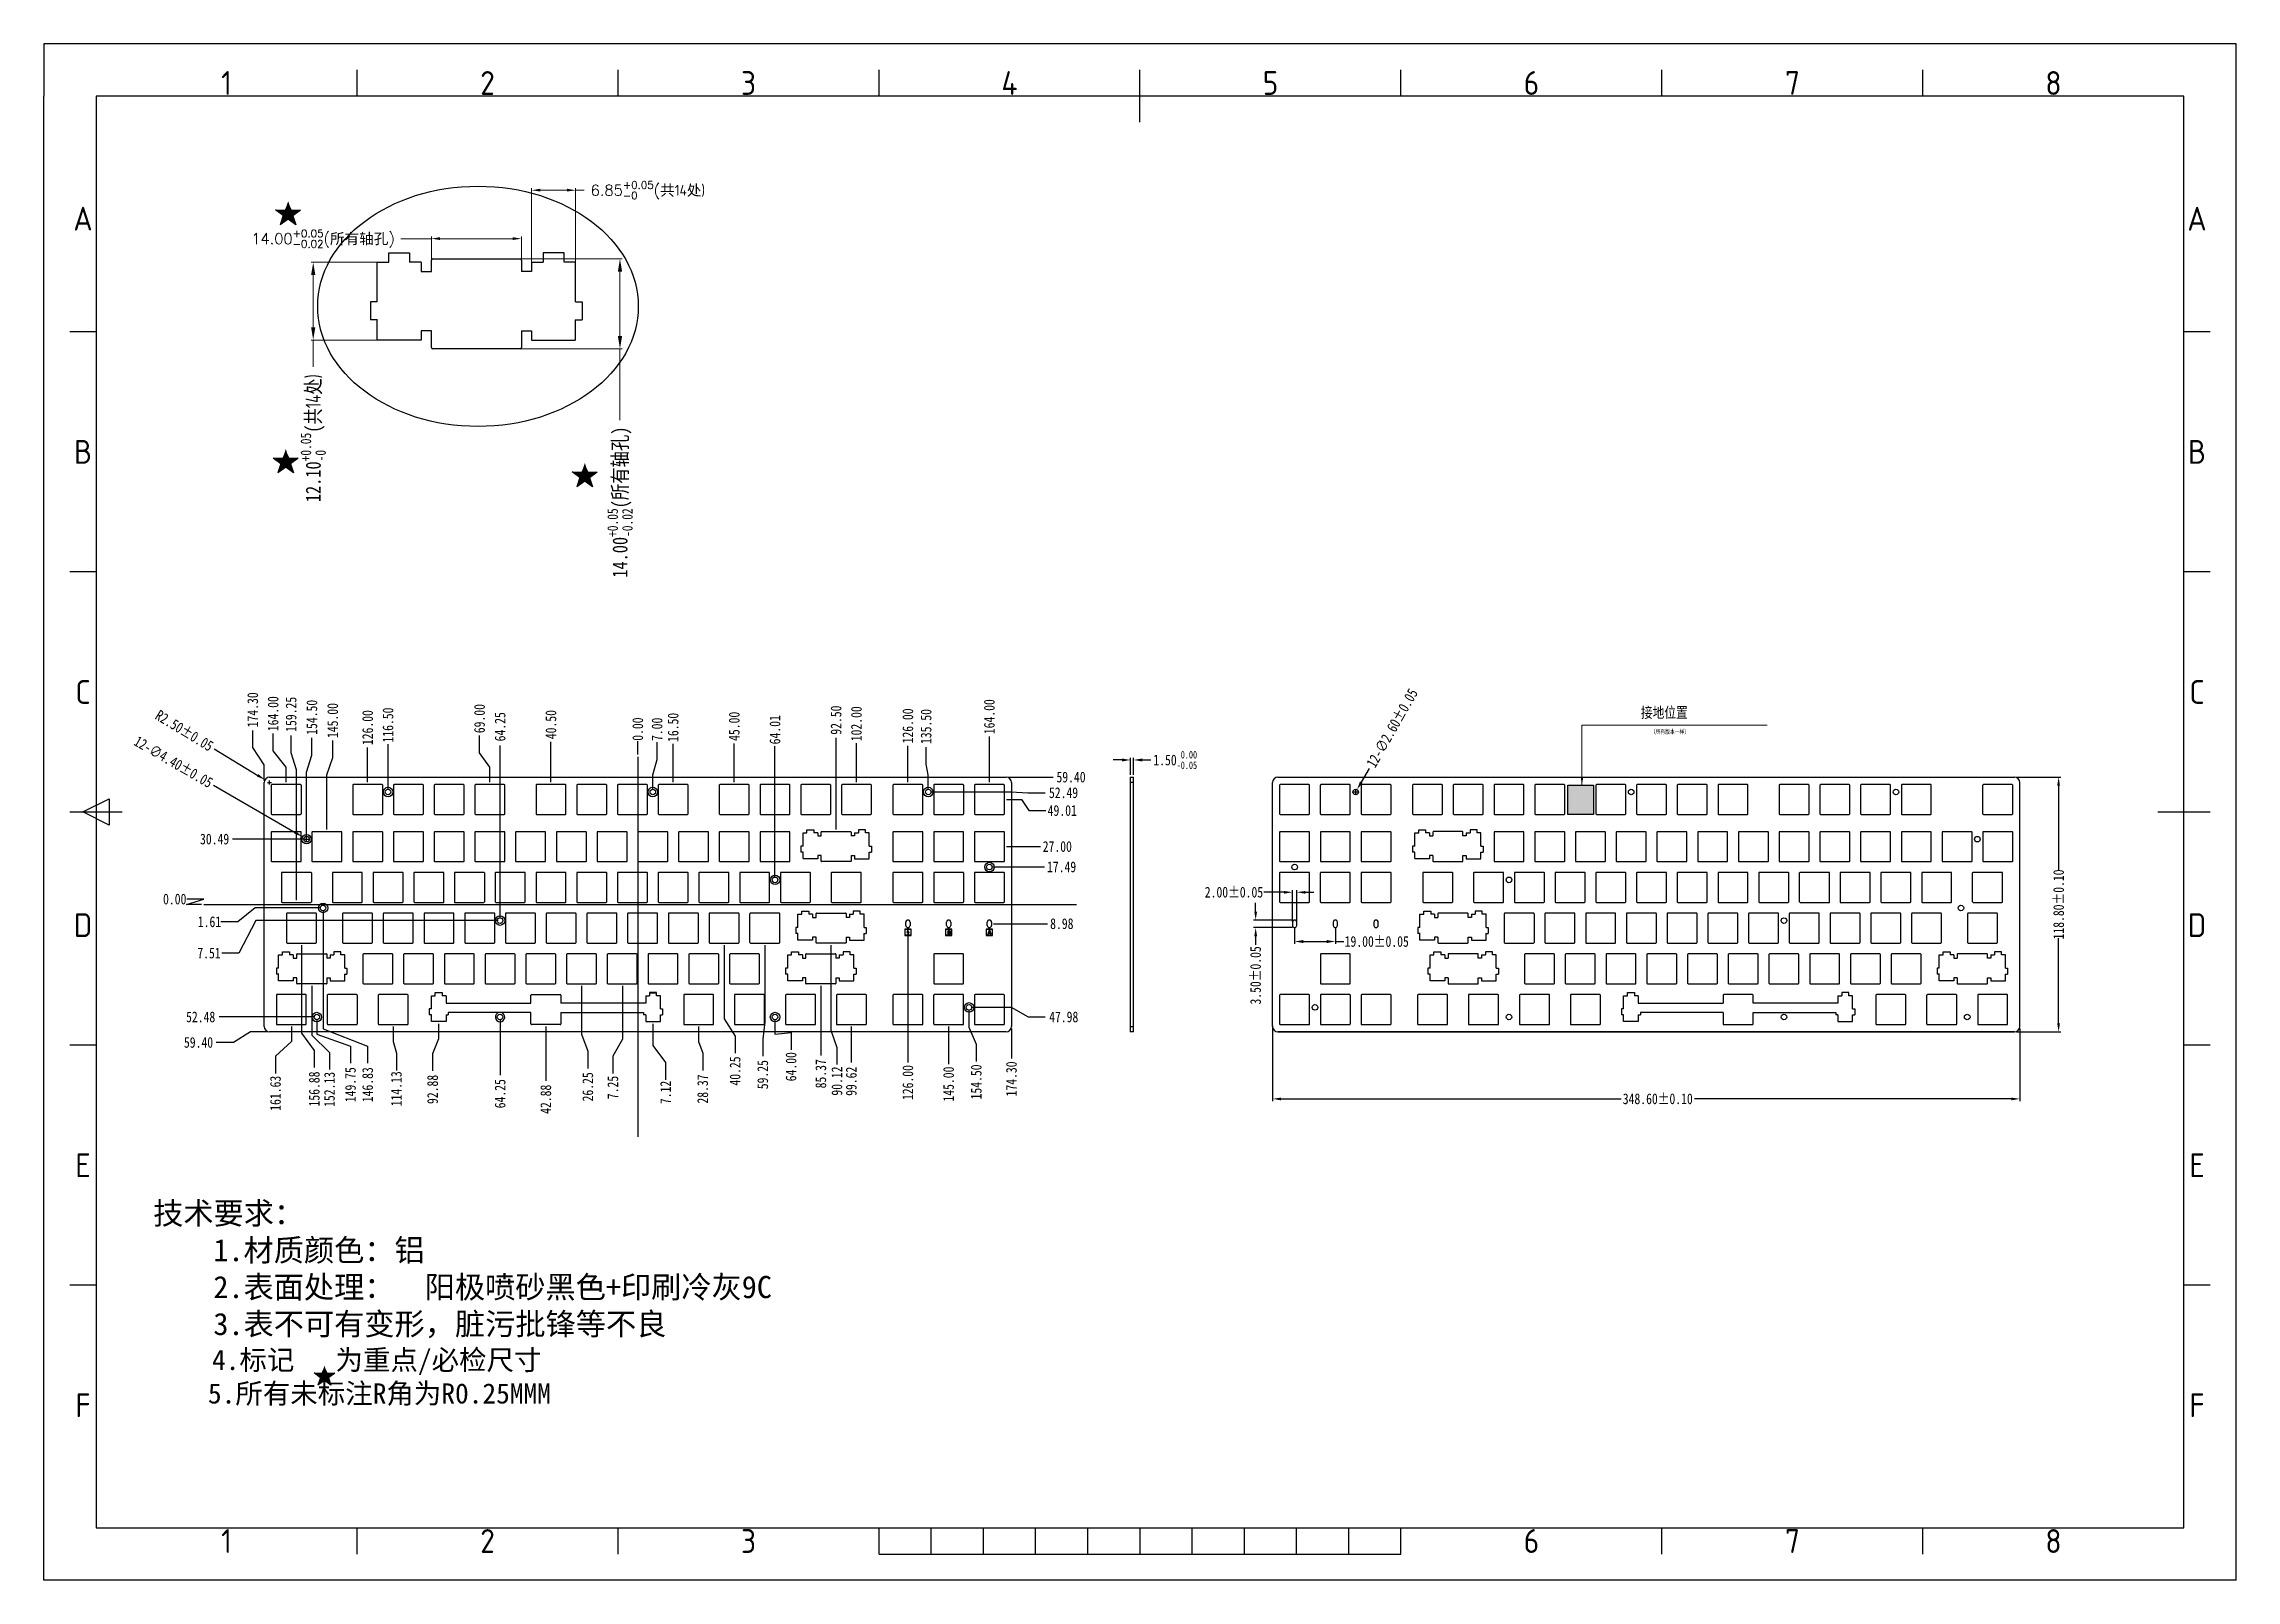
# Model space of a CAD drawing. Header units: millimetres. Extents: x 1767 to 2790, y 1192 to 1909.
import ezdxf
from ezdxf.enums import TextEntityAlignment as Align

# ---------------------------------------------------------------- set-up
doc = ezdxf.new("R2010")
doc.units = ezdxf.units.MM
doc.header["$LTSCALE"] = 32.67
doc.header["$PDMODE"] = 3
doc.header["$PDSIZE"] = 0.3125
doc.layers.get('0').update_dxf_attribs({"linetype": 'CONTINUOUS'})
doc.layers.get('Defpoints').update_dxf_attribs({"linetype": 'CONTINUOUS'})
doc.layers.add('00_4_2_DXF_CONTINUOUS_LINE', color=7, linetype='CONTINUOUS')
doc.layers.add('图层1', color=7, linetype='CONTINUOUS')
doc.layers.add('图框层', color=7, linetype='CONTINUOUS', lineweight=35)
doc.layers.add('文字说明层', color=7, linetype='CONTINUOUS', lineweight=35)
doc.styles.add('ISO Proportional', font='isocp.shx')
doc.styles.add('ROMANS', font='romans.shx', dxfattribs={"bigfont": 'gbcbig.shx'})
doc.styles.get("Standard").update_dxf_attribs({"font": 'txt', "width": 0.8})
doc.dimstyles.get("Standard").update_dxf_attribs({"dimtxt": 0.15625, "dimasz": 0.1875, "dimexe": 0.125, "dimexo": 0.0625, "dimtad": 0, "dimdsep": 46, "dimtxsty": 'Standard', "dimcen": 0.09, "dimazin": 2, "dimtp": 0.01, "dimtm": 0.01, "dimtfac": 1, "dimtofl": 0, "dimtmove": 0, "dimatfit": 3, "dimfxl": 1, "dimtolj": 1, "dimarcsym": 0})
doc.dimstyles.new('副本 铝板', dxfattribs={"dimtxt": 7, "dimasz": 6, "dimexe": 1, "dimexo": 1, "dimgap": 1.5, "dimtad": 0, "dimzin": 0, "dimdsep": 46, "dimtxsty": 'Standard', "dimcen": 1, "dimclrd": 4, "dimclre": 4, "dimclrt": 6, "dimadec": 0, "dimazin": 0, "dimtm": 1e-09, "dimtfac": 0.8, "dimtofl": 0, "dimtmove": 0, "dimatfit": 3, "dimfxl": 1.25, "dimtolj": 1, "dimtzin": 0, "dimlwd": 20, "dimlwe": 20, "dimarcsym": 0})
doc.dimstyles.new('铝板', dxfattribs={"dimtxt": 5, "dimasz": 4, "dimexe": 1, "dimexo": 1, "dimgap": 1.5, "dimtad": 0, "dimzin": 0, "dimdsep": 46, "dimtxsty": 'ROMANS', "dimcen": 1, "dimclrd": 4, "dimclre": 4, "dimclrt": 6, "dimadec": 0, "dimazin": 0, "dimtm": 1e-09, "dimtfac": 0.8, "dimtofl": 0, "dimtmove": 0, "dimatfit": 3, "dimfxl": 1.25, "dimtolj": 1, "dimtzin": 0, "dimlwd": 20, "dimlwe": 20, "dimarcsym": 0})

msp = doc.modelspace()

# ---------------------------------------------------------------- texts
at = {"layer": '图层1', "attachment_point": 1}
for s, width, insert, char_height in [('{\\fSimSun|b0|i0|c134|p2;接地位置}', 67.3548, (2512.15, 1599.559), 5), ('{\\fSimSun|b0|i0|c134|p2;（所有版本一样）}', 38.44159, (2516.704, 1589.108), 2)]:
    msp.add_mtext_dynamic_manual_height_columns(s, width=width, gutter_width=1, heights=[0], dxfattribs=dict(at, insert=insert, char_height=char_height))
at = {"layer": '图框层', "lineweight": 30, "style": 'ISO Proportional'}
for s, p in [('1', (1852.369, 1890.742)), ('2', (1974.113, 1890.742)), ('3', (2095.856, 1890.742)), ('4', (2217.6, 1890.742)), ('5', (2339.343, 1890.742)), ('6', (2461.087, 1890.742)), ('7', (2582.83, 1890.742)), ('8', (2704.574, 1890.742)), ('A', (1785.41, 1827.436)), ('A', (2771.533, 1827.436)), ('B', (1785.41, 1718.636)), ('B', (2771.533, 1718.636)), ('C', (1785.41, 1606.632)), ('C', (2771.533, 1606.632)), ('D', (1785.41, 1497.832)), ('D', (2771.533, 1497.832)), ('E', (1785.41, 1385.828)), ('E', (2771.533, 1385.828)), ('F', (1785.41, 1273.824)), ('F', (2771.533, 1273.824)), ('1', (1852.369, 1210.517)), ('2', (1974.113, 1210.517)), ('3', (2095.856, 1210.517)), ('6', (2461.087, 1210.517)), ('7', (2582.83, 1210.517)), ('8', (2704.574, 1210.517))]:
    msp.add_text(s, height=11.103, dxfattribs=at).set_placement(p, align=Align.MIDDLE)
at = {"layer": '文字说明层', "lineweight": 30, "insert": (1818.133, 1368.602), "char_height": 9.394608, "width": 441.38038, "attachment_point": 1}
msp.add_mtext('{\\fSimSun|b0|i0|c134|p2;\\H1.0995x;\\W1;技术要求：\\P\\fSimSun|b0|i0|c136|p2;    \\fSimSun|b0|i0|c134|p2;1.材质颜色：铝\\P    2.表面处理：\\fSimSun|b0|i0|c136|p2;  \\fSimSun|b0|i0|c134|p2;阳极喷砂黑色+印刷冷灰9C\\fSimSun|b0|i0|c136|p2;   \\fSimSun|b0|i0|c134|p2;\\P    3.表不可有变形，脏污批锋等不良\\P   \\H0.90947x; 4.标记   为重点/必检尺寸  \\P    5.所有未标注R角为R0.25MMM\\fSimSun|b0|i0|c0|p2;   }', dxfattribs=at)

# ---------------------------------------------------------------- blocks, each defined once
blk = doc.blocks.new('*D93')
at = {"layer": 'Defpoints', "color": 0}
for p in [(2044.2, 1583.7), (2044.2, 1576.4), (2044.2, 1507.5)]:
    blk.add_point(p, dxfattribs=at)
at = {"layer": '图层1', "color": 4, "lineweight": -2}
blk.add_line((2044.2, 1577.4), (2044.2, 1583.7), dxfattribs=at)
at = {"layer": '图层1', "color": 6, "insert": (2044.2, 1589.3), "char_height": 5, "attachment_point": 5, "rotation": 90}
blk.add_mtext('\\A1;0.00', dxfattribs=at)
blk = doc.blocks.new('*D94')
at = {"layer": 'Defpoints', "color": 0}
for p in [(1833.8, 1510), (1841.7, 1507.5), (2044.2, 1507.5)]:
    blk.add_point(p, dxfattribs=at)
at = {"layer": '图层1', "color": 4, "lineweight": -2}
for p, q in [((1833.7, 1507.5), (1841.8, 1510)), ((1840.7, 1507.5), (1833.7, 1507.5)), ((1841.8, 1510), (1833.8, 1510))]:
    blk.add_line(p, q, dxfattribs=at)
at = {"layer": '图层1', "color": 6, "insert": (1828.2, 1510), "char_height": 5, "attachment_point": 5}
blk.add_mtext('\\A1;0.00', dxfattribs=at)
blk = doc.blocks.new('*D1')
at = {"layer": 'Defpoints', "color": 0}
for p in [(1864.6, 1588.7), (1869.9, 1564.4), (2044.2, 1507.5)]:
    blk.add_point(p, dxfattribs=at)
at = {"layer": '图层1', "color": 4, "lineweight": -2}
for p, q in [((1864.6, 1580.7), (1864.6, 1588.7)), ((1869.9, 1572.7), (1864.6, 1580.7)), ((1869.9, 1565.4), (1869.9, 1572.7))]:
    blk.add_line(p, q, dxfattribs=at)
at = {"layer": '图层1', "color": 6, "insert": (1864.6, 1598.3), "char_height": 5, "attachment_point": 5, "rotation": 90}
blk.add_mtext('\\A1;174.30', dxfattribs=at)
blk = doc.blocks.new('*D2')
at = {"layer": 'Defpoints', "color": 0}
for p in [(2044.2, 1507.5), (2218.5, 1450.6), (2218.5, 1435.7)]:
    blk.add_point(p, dxfattribs=at)
at = {"layer": '图层1', "color": 4, "lineweight": -2}
blk.add_line((2218.5, 1449.6), (2218.5, 1435.7), dxfattribs=at)
at = {"layer": '图层1', "color": 6, "insert": (2218.5, 1426.1), "char_height": 5, "attachment_point": 5, "rotation": 90}
blk.add_mtext('\\A1;174.30', dxfattribs=at)
blk = doc.blocks.new('*D3')
at = {"layer": 'Defpoints', "color": 0}
for p in [(1874.1, 1587.2), (1880.2, 1563.5), (2044.2, 1507.5)]:
    blk.add_point(p, dxfattribs=at)
at = {"layer": '图层1', "color": 4, "lineweight": -2}
for p, q in [((1874.1, 1579.2), (1874.1, 1587.2)), ((1880.2, 1571.5), (1874.1, 1579.2)), ((1880.2, 1564.5), (1880.2, 1571.5))]:
    blk.add_line(p, q, dxfattribs=at)
at = {"layer": '图层1', "color": 6, "insert": (1874.1, 1596.5), "char_height": 5, "attachment_point": 5, "rotation": 90}
blk.add_mtext('\\A1;164.00', dxfattribs=at)
blk = doc.blocks.new('*D4')
at = {"layer": 'Defpoints', "color": 0}
for p in [(1918.2, 1580.7), (1918.2, 1563.5), (2044.2, 1507.5)]:
    blk.add_point(p, dxfattribs=at)
at = {"layer": '图层1', "color": 4, "lineweight": -2}
blk.add_line((1918.2, 1564.5), (1918.2, 1580.7), dxfattribs=at)
at = {"layer": '图层1', "color": 6, "insert": (1918.2, 1590), "char_height": 5, "attachment_point": 5, "rotation": 90}
blk.add_mtext('\\A1;126.00', dxfattribs=at)
blk = doc.blocks.new('*D5')
at = {"layer": 'Defpoints', "color": 0}
for p in [(1927.7, 1582.2), (1927.7, 1560), (2044.2, 1507.5)]:
    blk.add_point(p, dxfattribs=at)
at = {"layer": '图层1', "color": 4, "lineweight": -2}
blk.add_line((1927.7, 1561), (1927.7, 1582.2), dxfattribs=at)
at = {"layer": '图层1', "color": 6, "insert": (1927.7, 1591.2), "char_height": 5, "attachment_point": 5, "rotation": 90}
blk.add_mtext('\\A1;116.50', dxfattribs=at)
blk = doc.blocks.new('*D6')
at = {"layer": 'Defpoints', "color": 0}
for p in [(1970.4, 1586.3), (1975.2, 1563.5), (2044.2, 1507.5)]:
    blk.add_point(p, dxfattribs=at)
at = {"layer": '图层1', "color": 4, "lineweight": -2}
for p, q in [((1970.4, 1578.3), (1970.4, 1586.3)), ((1975.2, 1571.5), (1970.4, 1578.3)), ((1975.2, 1564.5), (1975.2, 1571.5))]:
    blk.add_line(p, q, dxfattribs=at)
at = {"layer": '图层1', "color": 6, "insert": (1970.4, 1594.2), "char_height": 5, "attachment_point": 5, "rotation": 90}
blk.add_mtext('\\A1;69.00', dxfattribs=at)
blk = doc.blocks.new('*D7')
at = {"layer": 'Defpoints', "color": 0}
for p in [(2003.7, 1583.4), (2003.7, 1563.5), (2044.2, 1507.5)]:
    blk.add_point(p, dxfattribs=at)
at = {"layer": '图层1', "color": 4, "lineweight": -2}
blk.add_line((2003.7, 1564.5), (2003.7, 1583.4), dxfattribs=at)
at = {"layer": '图层1', "color": 6, "insert": (2003.7, 1591.4), "char_height": 5, "attachment_point": 5, "rotation": 90}
blk.add_mtext('\\A1;40.50', dxfattribs=at)
blk = doc.blocks.new('*D8')
at = {"layer": 'Defpoints', "color": 0}
for p in [(2053.2, 1583.2), (2051.2, 1560), (2044.2, 1507.5)]:
    blk.add_point(p, dxfattribs=at)
at = {"layer": '图层1', "color": 4, "lineweight": -2}
for p, q in [((2051.2, 1568), (2053.2, 1575.2)), ((2053.2, 1575.2), (2053.2, 1583.2)), ((2051.2, 1561), (2051.2, 1568))]:
    blk.add_line(p, q, dxfattribs=at)
at = {"layer": '图层1', "color": 6, "insert": (2053.2, 1589.2), "char_height": 5, "attachment_point": 5, "rotation": 90}
blk.add_mtext('\\A1;7.00', dxfattribs=at)
blk = doc.blocks.new('*D9')
at = {"layer": 'Defpoints', "color": 0}
for p in [(2060.7, 1582.5), (2060.7, 1563.5), (2044.2, 1507.5)]:
    blk.add_point(p, dxfattribs=at)
at = {"layer": '图层1', "color": 4, "lineweight": -2}
blk.add_line((2060.7, 1564.5), (2060.7, 1582.5), dxfattribs=at)
at = {"layer": '图层1', "color": 6, "insert": (2060.7, 1590.1), "char_height": 5, "attachment_point": 5, "rotation": 90}
blk.add_mtext('\\A1;16.50', dxfattribs=at)
blk = doc.blocks.new('*D10')
at = {"layer": 'Defpoints', "color": 0}
for p in [(2089.2, 1582.6), (2089.2, 1563.5), (2044.2, 1507.5)]:
    blk.add_point(p, dxfattribs=at)
at = {"layer": '图层1', "color": 4, "lineweight": -2}
blk.add_line((2089.2, 1564.5), (2089.2, 1582.6), dxfattribs=at)
at = {"layer": '图层1', "color": 6, "insert": (2089.2, 1590.6), "char_height": 5, "attachment_point": 5, "rotation": 90}
blk.add_mtext('\\A1;45.00', dxfattribs=at)
blk = doc.blocks.new('*D11')
at = {"layer": 'Defpoints', "color": 0}
for p in [(2146.2, 1582.8), (2146.2, 1563.5), (2044.2, 1507.5)]:
    blk.add_point(p, dxfattribs=at)
at = {"layer": '图层1', "color": 4, "lineweight": -2}
blk.add_line((2146.2, 1564.5), (2146.2, 1582.8), dxfattribs=at)
at = {"layer": '图层1', "color": 6, "insert": (2146.2, 1591.8), "char_height": 5, "attachment_point": 5, "rotation": 90}
blk.add_mtext('\\A1;102.00', dxfattribs=at)
blk = doc.blocks.new('*D12')
at = {"layer": 'Defpoints', "color": 0}
for p in [(2170.2, 1581.5), (2170.2, 1563.5), (2044.2, 1507.5)]:
    blk.add_point(p, dxfattribs=at)
at = {"layer": '图层1', "color": 4, "lineweight": -2}
blk.add_line((2170.2, 1564.5), (2170.2, 1581.5), dxfattribs=at)
at = {"layer": '图层1', "color": 6, "insert": (2170.2, 1590.8), "char_height": 5, "attachment_point": 5, "rotation": 90}
blk.add_mtext('\\A1;126.00', dxfattribs=at)
blk = doc.blocks.new('*D95')
at = {"layer": 'Defpoints', "color": 0}
for p in [(2178.7, 1580.9), (2179.7, 1560), (2044.2, 1507.5)]:
    blk.add_point(p, dxfattribs=at)
at = {"layer": '图层1', "color": 4, "lineweight": -2}
for p, q in [((2178.7, 1572.9), (2178.7, 1580.9)), ((2179.7, 1568), (2178.7, 1572.9)), ((2179.7, 1561), (2179.7, 1568))]:
    blk.add_line(p, q, dxfattribs=at)
at = {"layer": '图层1', "color": 6, "insert": (2178.7, 1590.5), "char_height": 5, "attachment_point": 5, "rotation": 90}
blk.add_mtext('\\A1;135.50', dxfattribs=at)
blk = doc.blocks.new('*D13')
at = {"layer": 'Defpoints', "color": 0}
for p in [(2208.2, 1585.8), (2208.2, 1563.5), (2044.2, 1507.5)]:
    blk.add_point(p, dxfattribs=at)
at = {"layer": '图层1', "color": 4, "lineweight": -2}
blk.add_line((2208.2, 1564.5), (2208.2, 1585.8), dxfattribs=at)
at = {"layer": '图层1', "color": 6, "insert": (2208.2, 1595.1), "char_height": 5, "attachment_point": 5, "rotation": 90}
blk.add_mtext('\\A1;164.00', dxfattribs=at)
blk = doc.blocks.new('*D14')
at = {"layer": 'Defpoints', "color": 0}
for p in [(1901.9, 1584), (1899.2, 1541.5), (2044.2, 1507.5)]:
    blk.add_point(p, dxfattribs=at)
at = {"layer": '图层1', "color": 4, "lineweight": -2}
for p, q in [((1899.2, 1568), (1901.9, 1576)), ((1901.9, 1576), (1901.9, 1584)), ((1899.2, 1542.5), (1899.2, 1568))]:
    blk.add_line(p, q, dxfattribs=at)
at = {"layer": '图层1', "color": 6, "insert": (1901.9, 1593.3), "char_height": 5, "attachment_point": 5, "rotation": 90}
blk.add_mtext('\\A1;145.00', dxfattribs=at)
blk = doc.blocks.new('*D15')
at = {"layer": 'Defpoints', "color": 0}
for p in [(1892.2, 1585.2), (1889.7, 1538), (2044.2, 1507.5)]:
    blk.add_point(p, dxfattribs=at)
at = {"layer": '图层1', "color": 4, "lineweight": -2}
for p, q in [((1892.2, 1577.2), (1892.2, 1585.2)), ((1889.7, 1569.2), (1892.2, 1577.2)), ((1889.7, 1539), (1889.7, 1569.2))]:
    blk.add_line(p, q, dxfattribs=at)
at = {"layer": '图层1', "color": 6, "insert": (1892.2, 1594.8), "char_height": 5, "attachment_point": 5, "rotation": 90}
blk.add_mtext('\\A1;154.50', dxfattribs=at)
blk = doc.blocks.new('*D16')
at = {"layer": 'Defpoints', "color": 0}
for p in [(2136.7, 1585.2), (2136.7, 1541.5), (2044.2, 1507.5)]:
    blk.add_point(p, dxfattribs=at)
at = {"layer": '图层1', "color": 4, "lineweight": -2}
blk.add_line((2136.7, 1542.5), (2136.7, 1585.2), dxfattribs=at)
at = {"layer": '图层1', "color": 6, "insert": (2136.7, 1593.5), "char_height": 5, "attachment_point": 5, "rotation": 90}
blk.add_mtext('\\A1;92.50', dxfattribs=at)
blk = doc.blocks.new('*D17')
at = {"layer": 'Defpoints', "color": 0}
for p in [(2108.2, 1581.4), (2108.2, 1519), (2044.2, 1507.5)]:
    blk.add_point(p, dxfattribs=at)
at = {"layer": '图层1', "color": 4, "lineweight": -2}
blk.add_line((2108.2, 1520), (2108.2, 1581.4), dxfattribs=at)
at = {"layer": '图层1', "color": 6, "insert": (2108.2, 1589), "char_height": 5, "attachment_point": 5, "rotation": 90}
blk.add_mtext('\\A1;64.01', dxfattribs=at)
blk = doc.blocks.new('*D18')
at = {"layer": 'Defpoints', "color": 0}
for p in [(1882.5, 1586.3), (1885, 1508.5), (2044.2, 1507.5)]:
    blk.add_point(p, dxfattribs=at)
at = {"layer": '图层1', "color": 4, "lineweight": -2}
for p, q in [((1882.5, 1578.3), (1882.5, 1586.3)), ((1885, 1570.3), (1882.5, 1578.3)), ((1885, 1509.5), (1885, 1570.3))]:
    blk.add_line(p, q, dxfattribs=at)
at = {"layer": '图层1', "color": 6, "insert": (1882.5, 1596.2), "char_height": 5, "attachment_point": 5, "rotation": 90}
blk.add_mtext('\\A1;159.25', dxfattribs=at)
blk = doc.blocks.new('*D19')
at = {"layer": 'Defpoints', "color": 0}
for p in [(2044.2, 1507.5), (1887.3, 1489.5), (1893.3, 1431.4)]:
    blk.add_point(p, dxfattribs=at)
at = {"layer": '图层1', "color": 4, "lineweight": -2}
for p, q in [((1887.3, 1488.5), (1887.3, 1447.4)), ((1887.3, 1447.4), (1893.3, 1439.4)), ((1893.3, 1439.4), (1893.3, 1431.4))]:
    blk.add_line(p, q, dxfattribs=at)
at = {"layer": '图层1', "color": 6, "insert": (1893.3, 1421.4), "char_height": 5, "attachment_point": 5, "rotation": 90}
blk.add_mtext('\\A1;156.88', dxfattribs=at)
blk = doc.blocks.new('*D20')
at = {"layer": 'Defpoints', "color": 0}
for p in [(2044.2, 1507.5), (1892.1, 1470.5), (1900.4, 1430.5)]:
    blk.add_point(p, dxfattribs=at)
at = {"layer": '图层1', "color": 4, "lineweight": -2}
for p, q in [((1892.1, 1469.5), (1892.1, 1446.5)), ((1892.1, 1446.5), (1900.4, 1438.5)), ((1900.4, 1438.5), (1900.4, 1430.5))]:
    blk.add_line(p, q, dxfattribs=at)
at = {"layer": '图层1', "color": 6, "insert": (1900.4, 1421.2), "char_height": 5, "attachment_point": 5, "rotation": 90}
blk.add_mtext('\\A1;152.13', dxfattribs=at)
blk = doc.blocks.new('*D21')
at = {"layer": 'Defpoints', "color": 0}
for p in [(2044.2, 1507.5), (1882.6, 1451.5), (1875.2, 1428.7)]:
    blk.add_point(p, dxfattribs=at)
at = {"layer": '图层1', "color": 4, "lineweight": -2}
for p, q in [((1882.6, 1443.5), (1875.2, 1436.7)), ((1882.6, 1450.5), (1882.6, 1443.5)), ((1875.2, 1436.7), (1875.2, 1428.7))]:
    blk.add_line(p, q, dxfattribs=at)
at = {"layer": '图层1', "color": 6, "insert": (1875.2, 1419.4), "char_height": 5, "attachment_point": 5, "rotation": 90}
blk.add_mtext('\\A1;161.63', dxfattribs=at)
blk = doc.blocks.new('*D22')
at = {"layer": 'Defpoints', "color": 0}
for p in [(2044.2, 1507.5), (1894.5, 1455), (1910.2, 1433.4)]:
    blk.add_point(p, dxfattribs=at)
at = {"layer": '图层1', "color": 4, "lineweight": -2}
for p, q in [((1894.5, 1454), (1894.5, 1447)), ((1894.5, 1447), (1910.2, 1441.4)), ((1910.2, 1441.4), (1910.2, 1433.4))]:
    blk.add_line(p, q, dxfattribs=at)
at = {"layer": '图层1', "color": 6, "insert": (1910.2, 1423.4), "char_height": 5, "attachment_point": 5, "rotation": 90}
blk.add_mtext('\\A1;149.75', dxfattribs=at)
blk = doc.blocks.new('*D23')
at = {"layer": 'Defpoints', "color": 0}
for p in [(2044.2, 1507.5), (1930.1, 1451.5), (1931.6, 1430.1)]:
    blk.add_point(p, dxfattribs=at)
at = {"layer": '图层1', "color": 4, "lineweight": -2}
for p, q in [((1930.1, 1450.5), (1930.1, 1443.5)), ((1930.1, 1443.5), (1931.6, 1438.1)), ((1931.6, 1438.1), (1931.6, 1430.1))]:
    blk.add_line(p, q, dxfattribs=at)
at = {"layer": '图层1', "color": 6, "insert": (1931.6, 1421.5), "char_height": 5, "attachment_point": 5, "rotation": 90}
blk.add_mtext('\\A1;114.13', dxfattribs=at)
blk = doc.blocks.new('*D24')
at = {"layer": 'Defpoints', "color": 0}
for p in [(2044.2, 1507.5), (2001.3, 1451.5), (2001.3, 1425.2)]:
    blk.add_point(p, dxfattribs=at)
at = {"layer": '图层1', "color": 4, "lineweight": -2}
blk.add_line((2001.3, 1450.5), (2001.3, 1425.2), dxfattribs=at)
at = {"layer": '图层1', "color": 6, "insert": (2001.3, 1416.6), "char_height": 5, "attachment_point": 5, "rotation": 90}
blk.add_mtext('\\A1;42.88', dxfattribs=at)
blk = doc.blocks.new('*D25')
at = {"layer": 'Defpoints', "color": 0}
for p in [(2044.2, 1507.5), (1980, 1455), (1980, 1427.8)]:
    blk.add_point(p, dxfattribs=at)
at = {"layer": '图层1', "color": 4, "lineweight": -2}
blk.add_line((1980, 1454), (1980, 1427.8), dxfattribs=at)
at = {"layer": '图层1', "color": 6, "insert": (1980, 1419.2), "char_height": 5, "attachment_point": 5, "rotation": 90}
blk.add_mtext('\\A1;64.25', dxfattribs=at)
blk = doc.blocks.new('*D26')
at = {"layer": 'Defpoints', "color": 0}
for p in [(1897.4, 1505.9), (2044.2, 1507.5), (1918.2, 1433.4)]:
    blk.add_point(p, dxfattribs=at)
at = {"layer": '图层1', "color": 4, "lineweight": -2}
for p, q in [((1897.4, 1504.9), (1897.4, 1449.4)), ((1897.4, 1449.4), (1918.2, 1441.4)), ((1918.2, 1441.4), (1918.2, 1433.4))]:
    blk.add_line(p, q, dxfattribs=at)
at = {"layer": '图层1', "color": 6, "insert": (1918.2, 1423.4), "char_height": 5, "attachment_point": 5, "rotation": 90}
blk.add_mtext('\\A1;146.83', dxfattribs=at)
blk = doc.blocks.new('*D27')
at = {"layer": 'Defpoints', "color": 0}
for p in [(2044.2, 1507.5), (2037, 1470.5), (2032.6, 1428.7)]:
    blk.add_point(p, dxfattribs=at)
at = {"layer": '图层1', "color": 4, "lineweight": -2}
for p, q in [((2037, 1469.5), (2037, 1444.7)), ((2037, 1444.7), (2032.6, 1436.7)), ((2032.6, 1436.7), (2032.6, 1428.7))]:
    blk.add_line(p, q, dxfattribs=at)
at = {"layer": '图层1', "color": 6, "insert": (2032.6, 1422.1), "char_height": 5, "attachment_point": 5, "rotation": 90}
blk.add_mtext('\\A1;7.25', dxfattribs=at)
blk = doc.blocks.new('*D28')
at = {"layer": 'Defpoints', "color": 0}
for p in [(2044.2, 1507.5), (1951.3, 1452.8), (1948.5, 1429.8)]:
    blk.add_point(p, dxfattribs=at)
at = {"layer": '图层1', "color": 4, "lineweight": -2}
for p, q in [((1951.3, 1444.8), (1948.5, 1437.8)), ((1951.3, 1451.8), (1951.3, 1444.8)), ((1948.5, 1437.8), (1948.5, 1429.8))]:
    blk.add_line(p, q, dxfattribs=at)
at = {"layer": '图层1', "color": 6, "insert": (1948.5, 1421.2), "char_height": 5, "attachment_point": 5, "rotation": 90}
blk.add_mtext('\\A1;92.88', dxfattribs=at)
blk = doc.blocks.new('*D29')
at = {"layer": 'Defpoints', "color": 0}
for p in [(2044.2, 1507.5), (2051.3, 1452.8), (2057.2, 1425.7)]:
    blk.add_point(p, dxfattribs=at)
at = {"layer": '图层1', "color": 4, "lineweight": -2}
for p, q in [((2051.3, 1451.8), (2051.3, 1441.7)), ((2051.3, 1441.7), (2057.2, 1433.7)), ((2057.2, 1433.7), (2057.2, 1425.7))]:
    blk.add_line(p, q, dxfattribs=at)
at = {"layer": '图层1', "color": 6, "insert": (2057.2, 1419.8), "char_height": 5, "attachment_point": 5, "rotation": 90}
blk.add_mtext('\\A1;7.12', dxfattribs=at)
blk = doc.blocks.new('*D30')
at = {"layer": 'Defpoints', "color": 0}
for p in [(2044.2, 1507.5), (2103.5, 1489.5), (2102.5, 1436.7)]:
    blk.add_point(p, dxfattribs=at)
at = {"layer": '图层1', "color": 4, "lineweight": -2}
for p, q in [((2103.5, 1488.5), (2103.5, 1452.7)), ((2103.5, 1452.7), (2102.5, 1444.7)), ((2102.5, 1444.7), (2102.5, 1436.7))]:
    blk.add_line(p, q, dxfattribs=at)
at = {"layer": '图层1', "color": 6, "insert": (2102.5, 1428.1), "char_height": 5, "attachment_point": 5, "rotation": 90}
blk.add_mtext('\\A1;59.25', dxfattribs=at)
blk = doc.blocks.new('*D31')
at = {"layer": 'Defpoints', "color": 0}
for p in [(2044.2, 1507.5), (2084.5, 1489.5), (2089.6, 1438.1)]:
    blk.add_point(p, dxfattribs=at)
at = {"layer": '图层1', "color": 4, "lineweight": -2}
for p, q in [((2084.5, 1488.5), (2084.5, 1454.1)), ((2084.5, 1454.1), (2089.6, 1446.1)), ((2089.6, 1446.1), (2089.6, 1438.1))]:
    blk.add_line(p, q, dxfattribs=at)
at = {"layer": '图层1', "color": 6, "insert": (2089.6, 1429.8), "char_height": 5, "attachment_point": 5, "rotation": 90}
blk.add_mtext('\\A1;40.25', dxfattribs=at)
blk = doc.blocks.new('*D32')
at = {"layer": 'Defpoints', "color": 0}
for p in [(2044.2, 1507.5), (2018, 1470.5), (2020.9, 1431)]:
    blk.add_point(p, dxfattribs=at)
at = {"layer": '图层1', "color": 4, "lineweight": -2}
for p, q in [((2018, 1469.5), (2018, 1447)), ((2018, 1447), (2020.9, 1439)), ((2020.9, 1439), (2020.9, 1431))]:
    blk.add_line(p, q, dxfattribs=at)
at = {"layer": '图层1', "color": 6, "insert": (2020.9, 1422.4), "char_height": 5, "attachment_point": 5, "rotation": 90}
blk.add_mtext('\\A1;26.25', dxfattribs=at)
blk = doc.blocks.new('*D33')
at = {"layer": 'Defpoints', "color": 0}
for p in [(2044.2, 1507.5), (2072.6, 1451.5), (2074.5, 1430.1)]:
    blk.add_point(p, dxfattribs=at)
at = {"layer": '图层1', "color": 4, "lineweight": -2}
for p, q in [((2072.6, 1450.5), (2072.6, 1443.5)), ((2072.6, 1443.5), (2074.5, 1438.1)), ((2074.5, 1438.1), (2074.5, 1430.1))]:
    blk.add_line(p, q, dxfattribs=at)
at = {"layer": '图层1', "color": 6, "insert": (2074.5, 1421.4), "char_height": 5, "attachment_point": 5, "rotation": 90}
blk.add_mtext('\\A1;28.37', dxfattribs=at)
blk = doc.blocks.new('*D34')
at = {"layer": 'Defpoints', "color": 0}
for p in [(2044.2, 1507.5), (2143.8, 1451.5), (2143.8, 1433.7)]:
    blk.add_point(p, dxfattribs=at)
at = {"layer": '图层1', "color": 4, "lineweight": -2}
blk.add_line((2143.8, 1450.5), (2143.8, 1433.7), dxfattribs=at)
at = {"layer": '图层1', "color": 6, "insert": (2143.8, 1425), "char_height": 5, "attachment_point": 5, "rotation": 90}
blk.add_mtext('\\A1;99.62', dxfattribs=at)
blk = doc.blocks.new('*D35')
at = {"layer": 'Defpoints', "color": 0}
for p in [(2044.2, 1507.5), (2170.2, 1497.7), (2170.2, 1433.7)]:
    blk.add_point(p, dxfattribs=at)
at = {"layer": '图层1', "color": 4, "lineweight": -2}
blk.add_line((2170.2, 1496.7), (2170.2, 1433.7), dxfattribs=at)
at = {"layer": '图层1', "color": 6, "insert": (2170.2, 1424.4), "char_height": 5, "attachment_point": 5, "rotation": 90}
blk.add_mtext('\\A1;126.00', dxfattribs=at)
blk = doc.blocks.new('*D36')
at = {"layer": 'Defpoints', "color": 0}
for p in [(2044.2, 1507.5), (2189.2, 1451.5), (2189.2, 1433)]:
    blk.add_point(p, dxfattribs=at)
at = {"layer": '图层1', "color": 4, "lineweight": -2}
blk.add_line((2189.2, 1450.5), (2189.2, 1433), dxfattribs=at)
at = {"layer": '图层1', "color": 6, "insert": (2189.2, 1423.7), "char_height": 5, "attachment_point": 5, "rotation": 90}
blk.add_mtext('\\A1;145.00', dxfattribs=at)
blk = doc.blocks.new('*D37')
at = {"layer": 'Defpoints', "color": 0}
for p in [(2044.2, 1507.5), (2198.7, 1459.5), (2202.1, 1434.3)]:
    blk.add_point(p, dxfattribs=at)
at = {"layer": '图层1', "color": 4, "lineweight": -2}
for p, q in [((2198.7, 1458.5), (2198.7, 1450.3)), ((2198.7, 1450.3), (2202.1, 1442.3)), ((2202.1, 1442.3), (2202.1, 1434.3))]:
    blk.add_line(p, q, dxfattribs=at)
at = {"layer": '图层1', "color": 6, "insert": (2202.1, 1424.7), "char_height": 5, "attachment_point": 5, "rotation": 90}
blk.add_mtext('\\A1;154.50', dxfattribs=at)
blk = doc.blocks.new('*D38')
at = {"layer": 'Defpoints', "color": 0}
for p in [(2044.2, 1507.5), (2108.2, 1455), (2115.7, 1439.7)]:
    blk.add_point(p, dxfattribs=at)
at = {"layer": '图层1', "color": 4, "lineweight": -2}
for p, q in [((2108.2, 1454), (2108.2, 1447)), ((2108.2, 1447), (2115.7, 1447.7)), ((2115.7, 1447.7), (2115.7, 1439.7))]:
    blk.add_line(p, q, dxfattribs=at)
at = {"layer": '图层1', "color": 6, "insert": (2115.7, 1431.8), "char_height": 5, "attachment_point": 5, "rotation": 90}
blk.add_mtext('\\A1;64.00', dxfattribs=at)
blk = doc.blocks.new('*D39')
at = {"layer": 'Defpoints', "color": 0}
for p in [(2044.2, 1507.5), (2129.6, 1470.5), (2129.6, 1437.1)]:
    blk.add_point(p, dxfattribs=at)
at = {"layer": '图层1', "color": 4, "lineweight": -2}
blk.add_line((2129.6, 1469.5), (2129.6, 1437.1), dxfattribs=at)
at = {"layer": '图层1', "color": 6, "insert": (2129.6, 1428.5), "char_height": 5, "attachment_point": 5, "rotation": 90}
blk.add_mtext('\\A1;85.37', dxfattribs=at)
blk = doc.blocks.new('*D40')
at = {"layer": 'Defpoints', "color": 0}
for p in [(2044.2, 1507.5), (2134.3, 1489.5), (2137.1, 1432.8)]:
    blk.add_point(p, dxfattribs=at)
at = {"layer": '图层1', "color": 4, "lineweight": -2}
for p, q in [((2134.3, 1488.5), (2134.3, 1448.8)), ((2134.3, 1448.8), (2137.1, 1440.8)), ((2137.1, 1440.8), (2137.1, 1432.8))]:
    blk.add_line(p, q, dxfattribs=at)
at = {"layer": '图层1', "color": 6, "insert": (2137.1, 1425.1), "char_height": 5, "attachment_point": 5, "rotation": 90}
blk.add_mtext('\\A1;90.12', dxfattribs=at)
blk = doc.blocks.new('*D41')
at = {"layer": 'Defpoints', "color": 0}
for p in [(2216, 1566.9), (2238, 1566.9), (2044.2, 1507.5)]:
    blk.add_point(p, dxfattribs=at)
at = {"layer": '图层1', "color": 4, "lineweight": -2}
blk.add_line((2217, 1566.9), (2238, 1566.9), dxfattribs=at)
at = {"layer": '图层1', "color": 6, "insert": (2246.3, 1566.9), "char_height": 5, "attachment_point": 5}
blk.add_mtext('\\A1;59.40', dxfattribs=at)
blk = doc.blocks.new('*D42')
at = {"layer": 'Defpoints', "color": 0}
for p in [(2215.2, 1556.5), (2234.6, 1551.3), (2044.2, 1507.5)]:
    blk.add_point(p, dxfattribs=at)
at = {"layer": '图层1', "color": 4, "lineweight": -2}
for p, q in [((2216.2, 1556.5), (2223.2, 1556.5)), ((2223.2, 1556.5), (2226.6, 1551.3)), ((2226.6, 1551.3), (2234.6, 1551.3))]:
    blk.add_line(p, q, dxfattribs=at)
at = {"layer": '图层1', "color": 6, "insert": (2242.2, 1551.3), "char_height": 5, "attachment_point": 5}
blk.add_mtext('\\A1;49.01', dxfattribs=at)
blk = doc.blocks.new('*D43')
at = {"layer": 'Defpoints', "color": 0}
for p in [(2215.2, 1534.5), (2232, 1534.5), (2044.2, 1507.5)]:
    blk.add_point(p, dxfattribs=at)
at = {"layer": '图层1', "color": 4, "lineweight": -2}
blk.add_line((2216.2, 1534.5), (2232, 1534.5), dxfattribs=at)
at = {"layer": '图层1', "color": 6, "insert": (2239.9, 1534.5), "char_height": 5, "attachment_point": 5}
blk.add_mtext('\\A1;27.00', dxfattribs=at)
blk = doc.blocks.new('*D44')
at = {"layer": 'Defpoints', "color": 0}
for p in [(2208.2, 1525), (2234, 1525), (2044.2, 1507.5)]:
    blk.add_point(p, dxfattribs=at)
at = {"layer": '图层1', "color": 4, "lineweight": -2}
blk.add_line((2209.2, 1525), (2234, 1525), dxfattribs=at)
at = {"layer": '图层1', "color": 6, "insert": (2241.9, 1525), "char_height": 5, "attachment_point": 5}
blk.add_mtext('\\A1;17.49', dxfattribs=at)
blk = doc.blocks.new('*D96')
at = {"layer": 'Defpoints', "color": 0}
for p in [(2179.7, 1560), (2234.2, 1559.6), (2044.2, 1507.5)]:
    blk.add_point(p, dxfattribs=at)
at = {"layer": '图层1', "color": 4, "lineweight": -2}
for p, q in [((2180.7, 1560), (2218.2, 1560)), ((2218.2, 1560), (2226.2, 1559.6)), ((2226.2, 1559.6), (2234.2, 1559.6))]:
    blk.add_line(p, q, dxfattribs=at)
at = {"layer": '图层1', "color": 6, "insert": (2242.8, 1559.6), "char_height": 5, "attachment_point": 5}
blk.add_mtext('\\A1;52.49', dxfattribs=at)
blk = doc.blocks.new('*D45')
at = {"layer": 'Defpoints', "color": 0}
for p in [(1855.1, 1538), (1889.7, 1538), (2044.2, 1507.5)]:
    blk.add_point(p, dxfattribs=at)
at = {"layer": '图层1', "color": 4, "lineweight": -2}
blk.add_line((1888.7, 1538), (1855.1, 1538), dxfattribs=at)
at = {"layer": '图层1', "color": 6, "insert": (1846.8, 1538), "char_height": 5, "attachment_point": 5}
blk.add_mtext('\\A1;30.49', dxfattribs=at)
blk = doc.blocks.new('*D46')
at = {"layer": 'Defpoints', "color": 0}
for p in [(1897.4, 1505.9), (2044.2, 1507.5), (1849.7, 1499.4)]:
    blk.add_point(p, dxfattribs=at)
at = {"layer": '图层1', "color": 4, "lineweight": -2}
for p, q in [((1865.7, 1505.9), (1857.7, 1499.4)), ((1896.4, 1505.9), (1865.7, 1505.9)), ((1857.7, 1499.4), (1849.7, 1499.4))]:
    blk.add_line(p, q, dxfattribs=at)
at = {"layer": '图层1', "color": 6, "insert": (1844.4, 1499.4), "char_height": 5, "attachment_point": 5}
blk.add_mtext('\\A1;1.61', dxfattribs=at)
blk = doc.blocks.new('*D47')
at = {"layer": 'Defpoints', "color": 0}
for p in [(2044.2, 1507.5), (1848.9, 1455), (1894.5, 1455)]:
    blk.add_point(p, dxfattribs=at)
at = {"layer": '图层1', "color": 4, "lineweight": -2}
blk.add_line((1893.5, 1455), (1848.9, 1455), dxfattribs=at)
at = {"layer": '图层1', "color": 6, "insert": (1840.3, 1455), "char_height": 5, "attachment_point": 5}
blk.add_mtext('\\A1;52.48', dxfattribs=at)
blk = doc.blocks.new('*D48')
at = {"layer": 'Defpoints', "color": 0}
for p in [(2044.2, 1507.5), (1980, 1500), (1850.1, 1484.8)]:
    blk.add_point(p, dxfattribs=at)
at = {"layer": '图层1', "color": 4, "lineweight": -2}
for p, q in [((1866.1, 1500), (1858.1, 1484.8)), ((1979, 1500), (1866.1, 1500)), ((1858.1, 1484.8), (1850.1, 1484.8))]:
    blk.add_line(p, q, dxfattribs=at)
at = {"layer": '图层1', "color": 6, "insert": (1844.2, 1484.8), "char_height": 5, "attachment_point": 5}
blk.add_mtext('\\A1;7.51', dxfattribs=at)
blk = doc.blocks.new('*D49')
at = {"layer": 'Defpoints', "color": 0}
for p in [(2044.2, 1507.5), (2209.2, 1498.5), (2235.4, 1498.5)]:
    blk.add_point(p, dxfattribs=at)
at = {"layer": '图层1', "color": 4, "lineweight": -2}
blk.add_line((2210.2, 1498.5), (2235.4, 1498.5), dxfattribs=at)
at = {"layer": '图层1', "color": 6, "insert": (2242, 1498.5), "char_height": 5, "attachment_point": 5}
blk.add_mtext('\\A1;8.98', dxfattribs=at)
blk = doc.blocks.new('*D50')
at = {"layer": 'Defpoints', "color": 0}
for p in [(2044.2, 1507.5), (2198.7, 1459.5), (2234.3, 1455)]:
    blk.add_point(p, dxfattribs=at)
at = {"layer": '图层1', "color": 4, "lineweight": -2}
for p, q in [((2199.7, 1459.5), (2218.3, 1459.5)), ((2218.3, 1459.5), (2226.3, 1455)), ((2226.3, 1455), (2234.3, 1455))]:
    blk.add_line(p, q, dxfattribs=at)
at = {"layer": '图层1', "color": 6, "insert": (2242.9, 1455), "char_height": 5, "attachment_point": 5}
blk.add_mtext('\\A1;47.98', dxfattribs=at)
blk = doc.blocks.new('*D51')
at = {"layer": 'Defpoints', "color": 0}
for p in [(2044.2, 1507.5), (1847.6, 1443.1), (1872.4, 1448.1)]:
    blk.add_point(p, dxfattribs=at)
at = {"layer": '图层1', "color": 4, "lineweight": -2}
for p, q in [((1855.6, 1443.1), (1847.6, 1443.1)), ((1863.6, 1448.1), (1855.6, 1443.1)), ((1871.4, 1448.1), (1863.6, 1448.1))]:
    blk.add_line(p, q, dxfattribs=at)
at = {"layer": '图层1', "color": 6, "insert": (1839.3, 1443.1), "char_height": 5, "attachment_point": 5}
blk.add_mtext('\\A1;59.40', dxfattribs=at)
blk = doc.blocks.new('*D52')
at = {"layer": 'Defpoints', "color": 0}
for p in [(1980, 1581.7), (2044.2, 1507.5), (1980, 1500)]:
    blk.add_point(p, dxfattribs=at)
at = {"layer": '图层1', "color": 4, "lineweight": -2}
blk.add_line((1980, 1501), (1980, 1581.7), dxfattribs=at)
at = {"layer": '图层1', "color": 6, "insert": (1980, 1590.4), "char_height": 5, "attachment_point": 5, "rotation": 90}
blk.add_mtext('\\A1;64.25', dxfattribs=at)
blk = doc.blocks.new('*D97')
at = {"layer": 'Defpoints', "color": 0}
for p in [(2275.5, 1574.9), (2274, 1566.9), (2275.5, 1566.9)]:
    blk.add_point(p, dxfattribs=at)
at = {"layer": '图层1', "color": 4, "lineweight": -2}
for p, q in [((2270, 1574.9), (2266, 1574.9)), ((2274, 1567.9), (2274, 1575.9)), ((2275.5, 1567.9), (2275.5, 1575.9)), ((2279.5, 1574.9), (2283.5, 1574.9))]:
    blk.add_line(p, q, dxfattribs=at)
at = {"layer": '图层1', "color": 4}
for points in [[(2270, 1575.6), (2270, 1574.2), (2274, 1574.9)], [(2279.5, 1575.6), (2279.5, 1574.2), (2275.5, 1574.9)]]:
    blk.add_solid(points, dxfattribs=at)
at = {"layer": '图层1', "color": 6, "insert": (2294.9, 1574.9), "char_height": 5, "attachment_point": 5}
blk.add_mtext('\\A1;1.50{\\H0.7x;\\S 0.00^ -0.05;}', dxfattribs=at)
blk = doc.blocks.new('*D53')
at = {"layer": 'Defpoints', "color": 0}
for p in [(2332.4, 1496.7), (2350.6, 1500.2), (2350.6, 1496.7)]:
    blk.add_point(p, dxfattribs=at)
at = {"layer": '图层1', "color": 4, "lineweight": -2}
for p, q in [((2332.4, 1504.2), (2332.4, 1508.2)), ((2349.6, 1500.2), (2331.4, 1500.2)), ((2349.6, 1496.7), (2331.4, 1496.7)), ((2332.4, 1492.7), (2332.4, 1488.7))]:
    blk.add_line(p, q, dxfattribs=at)
at = {"layer": '图层1', "color": 4}
for points in [[(2331.8, 1504.2), (2333.1, 1504.2), (2332.4, 1500.2)], [(2331.8, 1492.7), (2333.1, 1492.7), (2332.4, 1496.7)]]:
    blk.add_solid(points, dxfattribs=at)
at = {"layer": '图层1', "color": 6, "insert": (2332.4, 1474.4), "char_height": 5, "attachment_point": 5, "rotation": 90}
blk.add_mtext('\\A1;3.50±0.05', dxfattribs=at)
blk = doc.blocks.new('*D98')
at = {"layer": 'Defpoints', "color": 0}
for p in [(2378.5, 1558.8), (2379.7, 1561.1)]:
    blk.add_point(p, dxfattribs=at)
at = {"layer": '图层1', "color": 4, "lineweight": -2}
for p, q in [((2385.4, 1571), (2381.7, 1564.6)), ((2378.1, 1560), (2380.1, 1560)), ((2379.1, 1559), (2379.1, 1561))]:
    blk.add_line(p, q, dxfattribs=at)
at = {"layer": '图层1', "color": 4}
blk.add_solid([(2381.1, 1564.9), (2382.3, 1564.2), (2379.7, 1561.1)], dxfattribs=at)
at = {"layer": '图层1', "color": 6, "insert": (2396.1, 1589.8), "char_height": 5, "attachment_point": 5, "rotation": 60.3696}
blk.add_mtext('\\A1;12-∅2.60±0.05', dxfattribs=at)
blk = doc.blocks.new('*D54')
at = {"layer": 'Defpoints', "color": 0}
for p in [(2350.6, 1497.7), (2369.6, 1497.7), (2369.6, 1490.2)]:
    blk.add_point(p, dxfattribs=at)
at = {"layer": '图层1', "color": 4, "lineweight": -2}
for p, q in [((2350.6, 1496.7), (2350.6, 1489.2)), ((2369.6, 1496.7), (2369.6, 1489.2)), ((2354.6, 1490.2), (2365.6, 1490.2)), ((2369.6, 1490.2), (2373.6, 1490.2))]:
    blk.add_line(p, q, dxfattribs=at)
at = {"layer": '图层1', "color": 4}
for points in [[(2354.6, 1490.9), (2354.6, 1489.5), (2350.6, 1490.2)], [(2365.6, 1490.9), (2365.6, 1489.5), (2369.6, 1490.2)]]:
    blk.add_solid(points, dxfattribs=at)
at = {"layer": '图层1', "color": 6, "insert": (2388.9, 1490.2), "char_height": 5, "attachment_point": 5}
blk.add_mtext('\\A1;19.00±0.05', dxfattribs=at)
blk = doc.blocks.new('*D55')
at = {"layer": 'Defpoints', "color": 0}
for p in [(2340.3, 1451.8), (2688.9, 1450.6), (2688.9, 1416.8)]:
    blk.add_point(p, dxfattribs=at)
at = {"layer": '图层1', "color": 4, "lineweight": -2}
for p, q in [((2340.3, 1450.8), (2340.3, 1415.8)), ((2688.9, 1449.6), (2688.9, 1415.8)), ((2344.3, 1416.8), (2502.9, 1416.8)), ((2684.9, 1416.8), (2537.1, 1416.8))]:
    blk.add_line(p, q, dxfattribs=at)
at = {"layer": '图层1', "color": 4}
for points in [[(2344.3, 1417.4), (2344.3, 1416.1), (2340.3, 1416.8)], [(2684.9, 1417.4), (2684.9, 1416.1), (2688.9, 1416.8)]]:
    blk.add_solid(points, dxfattribs=at)
at = {"layer": '图层1', "color": 6, "insert": (2520, 1416.8), "char_height": 5, "attachment_point": 5}
blk.add_mtext('\\A1;348.60±0.10', dxfattribs=at)
blk = doc.blocks.new('*D56')
at = {"layer": 'Defpoints', "color": 0}
for p in [(2686.4, 1566.9), (2686.4, 1448.1), (2707, 1448.1)]:
    blk.add_point(p, dxfattribs=at)
at = {"layer": '图层1', "color": 4, "lineweight": -2}
for p, q in [((2687.4, 1566.9), (2708, 1566.9)), ((2707, 1562.9), (2707, 1523.2)), ((2707, 1452.1), (2707, 1491.7)), ((2687.4, 1448.1), (2708, 1448.1))]:
    blk.add_line(p, q, dxfattribs=at)
at = {"layer": '图层1', "color": 4}
for points in [[(2706.3, 1562.9), (2707.6, 1562.9), (2707, 1566.9)], [(2706.3, 1452.1), (2707.6, 1452.1), (2707, 1448.1)]]:
    blk.add_solid(points, dxfattribs=at)
at = {"layer": '图层1', "color": 6, "insert": (2707, 1507.5), "char_height": 5, "attachment_point": 5, "rotation": 90}
blk.add_mtext('\\A1;118.80±0.10', dxfattribs=at)
blk = doc.blocks.new('*D57')
at = {"layer": 'Defpoints', "color": 0}
for p in [(2351.6, 1513.2), (2349.6, 1498.5), (2351.6, 1498.5)]:
    blk.add_point(p, dxfattribs=at)
at = {"layer": '图层1', "color": 4, "lineweight": -2}
for p, q in [((2349.6, 1499.5), (2349.6, 1514.2)), ((2351.6, 1499.5), (2351.6, 1514.2)), ((2345.6, 1513.2), (2336.3, 1513.2)), ((2355.6, 1513.2), (2359.6, 1513.2))]:
    blk.add_line(p, q, dxfattribs=at)
at = {"layer": '图层1', "color": 4}
for points in [[(2345.6, 1513.8), (2345.6, 1512.5), (2349.6, 1513.2)], [(2355.6, 1513.8), (2355.6, 1512.5), (2351.6, 1513.2)]]:
    blk.add_solid(points, dxfattribs=at)
at = {"layer": '图层1', "color": 6, "insert": (2322.3, 1513.2), "char_height": 5, "attachment_point": 5}
blk.add_mtext('\\A1;2.00±0.05', dxfattribs=at)
blk = doc.blocks.new('*D58')
at = {"layer": 'Defpoints', "color": 0}
for p in [(1887.8, 1539.1), (1891.6, 1536.8)]:
    blk.add_point(p, dxfattribs=at)
at = {"layer": '图层1', "color": 4, "lineweight": -2}
for p, q in [((1846.3, 1563.1), (1884.4, 1541.1)), ((1888.7, 1538), (1890.7, 1538)), ((1889.7, 1537), (1889.7, 1539))]:
    blk.add_line(p, q, dxfattribs=at)
at = {"layer": '图层1', "color": 4}
blk.add_solid([(1884.7, 1541.6), (1884, 1540.5), (1887.8, 1539.1)], dxfattribs=at)
at = {"layer": '图层1', "color": 6, "insert": (1827.6, 1574), "char_height": 5, "attachment_point": 5, "rotation": 329.9136}
blk.add_mtext('\\A1;12-∅4.40±0.05', dxfattribs=at)
blk = doc.blocks.new('*D59')
at = {"layer": 'Defpoints', "color": 0}
for p in [(1870.3, 1565.7), (1872.4, 1564.4)]:
    blk.add_point(p, dxfattribs=at)
at = {"layer": '图层1', "color": 4, "lineweight": -2}
for p, q in [((1846.6, 1580.1), (1866.9, 1567.7)), ((1872.4, 1563.4), (1872.4, 1565.4)), ((1871.4, 1564.4), (1873.4, 1564.4))]:
    blk.add_line(p, q, dxfattribs=at)
at = {"layer": '图层1', "color": 4}
blk.add_solid([(1867.2, 1568.3), (1866.5, 1567.2), (1870.3, 1565.7)], dxfattribs=at)
at = {"layer": '图层1', "color": 6, "insert": (1832.7, 1588.6), "char_height": 5, "attachment_point": 5, "rotation": 328.6373}
blk.add_mtext('\\A1;R2.50±0.05', dxfattribs=at)
blk = doc.blocks.new('*D104')
at = {"color": 4, "lineweight": 20}
for p, q in [((1977, 1808.7), (2036.9, 1808.7)), ((2035.9, 1802.7), (2035.9, 1772.7)), ((1977, 1766.7), (2036.9, 1766.7)), ((2035.9, 1766.7), (2035.9, 1733.5))]:
    blk.add_line(p, q, dxfattribs=at)
at = {"color": 4}
for points in [[(2034.9, 1802.7), (2036.9, 1802.7), (2035.9, 1808.7)], [(2034.9, 1772.7), (2036.9, 1772.7), (2035.9, 1766.7)]]:
    blk.add_solid(points, dxfattribs=at)
at = {"layer": 'Defpoints', "color": 0}
for p in [(1976, 1808.7), (1976, 1766.7), (2035.9, 1766.7)]:
    blk.add_point(p, dxfattribs=at)
at = {"color": 6, "insert": (2035.9, 1695.2), "char_height": 7, "attachment_point": 5, "rotation": 90}
blk.add_mtext('\\A1;14.00{\\H0.7x;\\S+0.05^ -0.02;}({\\fSimSun|b0|i0|c134|p34;所有轴孔})', dxfattribs=at)
blk = doc.blocks.new('*D105')
at = {"color": 4, "lineweight": 20}
for p, q in [((1947.9, 1818.1), (1933.7, 1818.1)), ((1947.9, 1806.4), (1947.9, 1819.1)), ((1985.9, 1818.1), (1951.9, 1818.1)), ((1989.9, 1806.4), (1989.9, 1819.1))]:
    blk.add_line(p, q, dxfattribs=at)
at = {"color": 4}
for points in [[(1951.9, 1818.8), (1951.9, 1817.5), (1947.9, 1818.1)], [(1985.9, 1818.8), (1985.9, 1817.5), (1989.9, 1818.1)]]:
    blk.add_solid(points, dxfattribs=at)
at = {"layer": 'Defpoints', "color": 0}
for p in [(1989.9, 1818.1), (1947.9, 1805.4), (1989.9, 1805.4)]:
    blk.add_point(p, dxfattribs=at)
at = {"color": 6, "insert": (1897.4, 1818.1), "char_height": 5, "attachment_point": 5, "style": 'ROMANS'}
blk.add_mtext('\\A1;14.00{\\H0.7x;\\S+0.05^ -0.02;}({\\fSimSun|b0|i0|c134|p34;所有轴孔})', dxfattribs=at)
blk = doc.blocks.new('*D106')
at = {"color": 4, "lineweight": 20}
for p, q in [((1994.7, 1805.9), (1994.7, 1841.7)), ((2015.2, 1805.9), (2015.2, 1841.7)), ((1998.7, 1840.7), (2011.2, 1840.7)), ((2015.2, 1840.7), (2019.2, 1840.7))]:
    blk.add_line(p, q, dxfattribs=at)
at = {"color": 4}
for points in [[(1998.7, 1841.4), (1998.7, 1840.1), (1994.7, 1840.7)], [(2011.2, 1841.4), (2011.2, 1840.1), (2015.2, 1840.7)]]:
    blk.add_solid(points, dxfattribs=at)
at = {"layer": 'Defpoints', "color": 0}
for p in [(2015.2, 1840.7), (1994.7, 1804.9), (2015.2, 1804.9)]:
    blk.add_point(p, dxfattribs=at)
at = {"color": 6, "insert": (2048.9, 1840.7), "char_height": 5, "attachment_point": 5, "style": 'ROMANS'}
blk.add_mtext('\\A1;6.85{\\H0.7x;\\S+0.05^ -0;\\H1.429x;(\\fSimSun|b0|i0|c134|p34;共\\Fisocp|c134;14\\fSimSun|b0|i0|c134|p34;处\\Fisocp|c134;)}', dxfattribs=at)
blk = doc.blocks.new('*D107')
at = {"color": 4, "lineweight": 20}
for p, q in [((1924.3, 1807.1), (1891.8, 1807.1)), ((1892.8, 1801.1), (1892.8, 1776.8)), ((1924.3, 1770.8), (1891.8, 1770.8)), ((1892.8, 1770.8), (1892.8, 1758.3))]:
    blk.add_line(p, q, dxfattribs=at)
at = {"color": 4}
for points in [[(1891.8, 1801.1), (1893.8, 1801.1), (1892.8, 1807.1)], [(1891.8, 1776.8), (1893.8, 1776.8), (1892.8, 1770.8)]]:
    blk.add_solid(points, dxfattribs=at)
at = {"layer": 'Defpoints', "color": 0}
for p in [(1925.3, 1807.1), (1892.8, 1770.8), (1925.3, 1770.8)]:
    blk.add_point(p, dxfattribs=at)
at = {"color": 6, "insert": (1892.8, 1725), "char_height": 7, "attachment_point": 5, "rotation": 90}
blk.add_mtext('\\A1;12.10{\\H0.7x;\\S+0.05^ -0;\\H1.429x;(\\fSimSun|b0|i0|c134|p34;共\\Fisocp|c134;14\\fSimSun|b0|i0|c134|p34;处\\Fisocp|c134;)}', dxfattribs=at)

# ---------------------------------------------------------------- dimensions: what is measured, and where the dimension line sits
dim = msp.add_linear_dim(base=(2015.209, 1840.727), p1=(1994.659, 1804.918), p2=(2015.209, 1804.918), text='6.85{\\H0.7x;\\S+0.05^ -0;\\H1.429x;(\\fSimSun|b0|i0|c134|p34;共\\Fisocp|c134;14\\fSimSun|b0|i0|c134|p34;处\\Fisocp|c134;)}', dimstyle='铝板')
dim.commit()
dim.dimension.update_dxf_attribs({"geometry": '*D106', "text_midpoint": (2048.888, 1840.727)})
dim = msp.add_linear_dim(base=(1989.919, 1818.142), p1=(1947.919, 1805.443), p2=(1989.919, 1805.443), text='14.00{\\H0.7x;\\S+0.05^ -0.02;}({\\fSimSun|b0|i0|c134|p34;所有轴孔})', dimstyle='铝板')
dim.commit()
dim.dimension.update_dxf_attribs({"geometry": '*D105', "text_midpoint": (1897.409, 1818.142), "dimtype": 160})
for base, p1, p2, text, picture, middle in [((1892.839, 1770.794), (1925.329, 1807.093), (1925.329, 1770.794), '12.10{\\H0.7x;\\S+0.05^ -0;\\H1.429x;(\\fSimSun|b0|i0|c134|p34;共\\Fisocp|c134;14\\fSimSun|b0|i0|c134|p34;处\\Fisocp|c134;)}', '*D107', (1892.839, 1725.019)), ((2035.856, 1766.743), (1975.978, 1808.743), (1975.978, 1766.743), '14.00{\\H0.7x;\\S+0.05^ -0.02;}({\\fSimSun|b0|i0|c134|p34;所有轴孔})', '*D104', (2035.856, 1695.181))]:
    dim = msp.add_linear_dim(base=base, p1=p1, p2=p2, angle=90, text=text, dimstyle='副本 铝板')
    dim.commit()
    dim.dimension.update_dxf_attribs({"geometry": picture, "text_midpoint": middle, "dimtype": 160})
at = {"layer": '图层1'}
for feature_location, offset, dtype, origin, picture, middle in [((1869.922, 1564.365), (-5.289, 24.343), 1, (2044.222, 1507.465), '*D1', (1864.633, 1598.333)), ((1880.218, 1563.455), (-6.116, 23.784), 1, (2044.222, 1507.465), '*D3', (1874.102, 1596.531)), ((1884.968, 1508.482), (-2.5, 77.772), 1, (2044.222, 1507.465), '*D18', (1882.468, 1596.212)), ((1889.718, 1537.952), (2.5, 47.217), 1, (2044.222, 1507.465), '*D15', (1892.218, 1594.794)), ((1899.218, 1541.452), (2.643, 42.545), 1, (2044.222, 1507.465), '*D14', (1901.861, 1593.289)), ((1918.218, 1563.455), (0, 17.228), 1, (2044.222, 1507.465), '*D4', (1918.218, 1589.975)), ((1927.718, 1559.955), (0, 22.276), 1, (2044.222, 1507.465), '*D5', (1927.718, 1591.189)), ((1975.218, 1563.455), (-4.844, 22.811), 1, (2044.222, 1507.465), '*D6', (1970.374, 1594.225)), ((1979.968, 1499.952), (0, 81.787), 1, (2044.222, 1507.465), '*D52', (1979.968, 1590.364)), ((2003.718, 1563.455), (0, 19.976), 1, (2044.222, 1507.465), '*D7', (2003.718, 1591.389)), ((2044.222478965, 1576.441665579), (0, 7.269621441), 1, (2044.222478965, 1507.464903085), '*D93', (2044.222478965, 1589.336287019)), ((2208.218, 1563.455), (0, 22.326), 1, (2044.222, 1507.465), '*D13', (2208.218, 1595.073)), ((2146.218, 1563.455), (0, 19.353), 1, (2044.222, 1507.465), '*D11', (2146.218, 1591.767)), ((2136.718, 1541.452), (0, 43.731), 1, (2044.222, 1507.465), '*D16', (2136.718, 1593.475)), ((2170.218, 1563.455), (0, 18.049), 1, (2044.222, 1507.465), '*D12', (2170.218, 1590.795)), ((2179.718, 1559.955), (-1.064, 20.898), 1, (2044.222, 1507.465), '*D95', (2178.654, 1590.478)), ((2089.218, 1563.455), (0, 19.177), 1, (2044.222, 1507.465), '*D10', (2089.218, 1590.59)), ((2060.718, 1563.455), (0, 19.07), 1, (2044.222, 1507.465), '*D9', (2060.718, 1590.15)), ((2108.233, 1518.952), (0, 62.406), 1, (2044.222, 1507.465), '*D17', (2108.233, 1588.982)), ((2051.218, 1559.955), (1.952, 23.239), 1, (2044.222, 1507.465), '*D8', (2053.17, 1589.152)), ((2216.023, 1566.865), (22.009, 0), 0, (2044.222, 1507.465), '*D41', (2246.323, 1566.865)), ((2179.718, 1559.955), (54.482, -0.37), 0, (2044.222, 1507.465), '*D96', (2242.825, 1559.585)), ((2215.203, 1556.4701), (19.3579, -5.1895), 0, (2044.2225, 1507.4649), '*D42', (2242.1859, 1551.2806)), ((1889.718, 1537.952), (-34.59, 0), 0, (2044.222, 1507.465), '*D45', (1846.836, 1537.952)), ((2215.203, 1534.467), (16.765, 0), 0, (2044.222, 1507.465), '*D43', (2239.926, 1534.467)), ((2208.218, 1524.952), (25.739, 0), 0, (2044.222, 1507.465), '*D44', (2241.915, 1524.952)), ((1841.745458449, 1507.464903085), (-7.924397923, 2.574792966), 0, (2044.222478965, 1507.464903085), '*D94', (1828.196060526, 1510.039696051)), ((1872.422, 1448.065), (-24.822, -5.004), 0, (2044.222, 1507.465), '*D51', (1839.308, 1443.06)), ((1894.468, 1454.982), (-45.532, 0), 0, (2044.222, 1507.465), '*D47', (1840.311, 1454.982)), ((1979.968, 1499.952), (-129.839, -15.179), 0, (2044.222, 1507.465), '*D48', (1844.171, 1484.773)), ((1897.393, 1505.852), (-47.69, -6.418), 0, (2044.222, 1507.465), '*D46', (1844.411, 1499.434)), ((1882.593, 1451.482), (-7.416, -22.824), 1, (2044.222, 1507.465), '*D21', (1875.177, 1419.366)), ((1887.343, 1489.482), (5.999, -58.094), 1, (2044.222, 1507.465), '*D19', (1893.342, 1421.43)), ((1892.093, 1470.482), (8.346, -40.002), 1, (2044.222, 1507.465), '*D20', (1900.439, 1421.188)), ((1894.468, 1454.982), (15.683, -21.586), 1, (2044.222, 1507.465), '*D22', (1910.151, 1423.438)), ((1897.393, 1505.852), (20.819, -72.456), 1, (2044.222, 1507.465), '*D26', (1918.212, 1423.438)), ((1930.093, 1451.482), (1.556, -21.345), 1, (2044.222, 1507.465), '*D23', (1931.649, 1421.511)), ((1951.343, 1452.767), (-2.812, -22.971), 1, (2044.222, 1507.465), '*D28', (1948.531, 1421.171)), ((1979.968, 1454.982), (0, -27.141), 1, (2044.222, 1507.465), '*D25', (1979.968, 1419.215)), ((2001.343, 1451.482), (0, -26.272), 1, (2044.222, 1507.465), '*D24', (2001.343, 1416.584)), ((2017.968, 1470.482), (2.883, -39.504), 1, (2044.222, 1507.465), '*D32', (2020.851, 1422.353)), ((2036.968, 1470.482), (-4.322, -41.777), 1, (2044.222, 1507.465), '*D27', (2032.646, 1422.08)), ((2218.523, 1450.565), (0, -14.815), 1, (2044.222, 1507.465), '*D2', (2218.523, 1426.125)), ((2051.343, 1452.767), (5.851, -27.048), 1, (2044.222, 1507.465), '*D29', (2057.194, 1419.76)), ((2103.468, 1489.482), (-0.957, -52.753), 1, (2044.222, 1507.465), '*D30', (2102.511, 1428.103)), ((2084.468, 1489.482), (5.14, -51.413), 1, (2044.222, 1507.465), '*D31', (2089.608, 1429.777)), ((2072.593, 1451.482), (1.893, -21.413), 1, (2044.222, 1507.465), '*D33', (2074.486, 1421.444)), ((2143.843, 1451.482), (0, -17.824), 1, (2044.222, 1507.465), '*D34', (2143.843, 1425.032)), ((2170.218, 1497.732), (0, -63.994), 1, (2044.222, 1507.465), '*D35', (2170.218, 1424.446)), ((2189.218, 1451.482), (0, -18.505), 1, (2044.222, 1507.465), '*D36', (2189.218, 1423.685)), ((2198.718, 1459.482), (3.392, -25.178), 1, (2044.222, 1507.465), '*D37', (2202.11, 1424.679)), ((2108.218, 1454.982), (7.514, -15.256), 1, (2044.222, 1507.465), '*D38', (2115.732, 1431.767)), ((2129.593, 1470.482), (0, -33.39), 1, (2044.222, 1507.465), '*D39', (2129.593, 1428.466)), ((2134.343, 1489.482), (2.805, -56.707), 1, (2044.222, 1507.465), '*D40', (2137.148, 1425.15)), ((2209.218, 1498.482), (26.17, 0), 0, (2044.222, 1507.465), '*D49', (2242.013, 1498.482)), ((2198.718, 1459.482), (35.56, -4.5), 0, (2044.222, 1507.465), '*D50', (2242.903, 1454.982))]:
    dim = msp.add_ordinate_dim(feature_location=feature_location, offset=offset, dtype=dtype, origin=origin, dimstyle='Standard', override={"dimtxt": 5, "dimasz": 4, "dimexe": 1, "dimexo": 1, "dimzin": 0, "dimcen": 1, "dimclrd": 4, "dimclre": 4, "dimclrt": 6, "dimadec": 0, "dimazin": 0, "dimtp": 0, "dimtm": 0, "dimtzin": 0}, dxfattribs=at)
    dim.commit()
    dim.dimension.update_dxf_attribs({"geometry": picture, "text_midpoint": middle})
for p1, p2, picture, middle in [((2378.456, 1558.825), (2379.741, 1561.085), '*D98', (2396.093, 1589.834)), ((1891.622, 1536.849), (1887.814, 1539.055), '*D58', (1827.564, 1573.961))]:
    dim = msp.add_diameter_dim_2p(p1=p1, p2=p2, text='12-<>', dimstyle='Standard', override={"dimtxt": 5, "dimasz": 4, "dimexe": 1, "dimexo": 1, "dimzin": 0, "dimcen": 1, "dimclrd": 4, "dimclre": 4, "dimclrt": 6, "dimadec": 0, "dimazin": 0, "dimtol": 1, "dimtp": 0.05, "dimtm": 0.05, "dimtzin": 0}, dxfattribs=at)
    dim.commit()
    dim.dimension.update_dxf_attribs({"geometry": picture, "text_midpoint": middle, "dimtype": 163})
dim = msp.add_radius_dim(center=(1872.422, 1564.365), mpoint=(1870.287, 1565.666), dimstyle='Standard', override={"dimtxt": 5, "dimasz": 4, "dimexe": 1, "dimexo": 1, "dimzin": 0, "dimcen": 1, "dimclrd": 4, "dimclre": 4, "dimclrt": 6, "dimadec": 0, "dimazin": 0, "dimtol": 1, "dimtp": 0.05, "dimtm": 0.05, "dimtzin": 0}, dxfattribs=at)
dim.commit()
dim.dimension.update_dxf_attribs({"geometry": '*D59', "text_midpoint": (1832.736, 1588.554), "dimtype": 164})
dim = msp.add_linear_dim(base=(2275.451, 1574.906), p1=(2273.951, 1566.865), p2=(2275.451, 1566.865), text='1.50{\\H0.7x;\\S 0.00^ -0.05;}', dimstyle='Standard', override={"dimtxt": 5, "dimasz": 4, "dimexe": 1, "dimexo": 1, "dimzin": 0, "dimcen": 1, "dimclrd": 4, "dimclre": 4, "dimclrt": 6, "dimadec": 0, "dimazin": 0, "dimtol": 1, "dimtp": 0.05, "dimtm": 0.05, "dimtzin": 0}, dxfattribs=at)
dim.commit()
dim.dimension.update_dxf_attribs({"geometry": '*D97', "text_midpoint": (2294.876, 1574.906)})
for base, p1, p2, override, picture, middle in [((2706.956, 1448.065), (2686.394, 1566.865), (2686.394, 1448.065), {"dimtxt": 5, "dimasz": 4, "dimexe": 1, "dimexo": 1, "dimgap": 0.09, "dimzin": 0, "dimcen": 1, "dimclrd": 4, "dimclre": 4, "dimclrt": 6, "dimadec": 0, "dimazin": 0, "dimtol": 1, "dimlim": 0, "dimtp": 0.1, "dimtm": 0.1, "dimtzin": 0}, '*D56', (2706.956, 1507.465)), ((2332.42, 1496.732), (2350.598, 1500.232), (2350.598, 1496.732), {"dimtxt": 5, "dimasz": 4, "dimexe": 1, "dimexo": 1, "dimzin": 0, "dimcen": 1, "dimclrd": 4, "dimclre": 4, "dimclrt": 6, "dimadec": 0, "dimazin": 0, "dimtol": 1, "dimtp": 0.05, "dimtm": 0.05, "dimtzin": 0}, '*D53', (2332.42, 1474.44))]:
    dim = msp.add_linear_dim(base=base, p1=p1, p2=p2, angle=90, dimstyle='Standard', override=override, dxfattribs=at)
    dim.commit()
    dim.dimension.update_dxf_attribs({"geometry": picture, "text_midpoint": middle})
for base, p1, p2, override, picture, middle in [((2351.598, 1513.17), (2349.598, 1498.482), (2351.598, 1498.482), {"dimtxt": 5, "dimasz": 4, "dimexe": 1, "dimexo": 1, "dimzin": 0, "dimcen": 1, "dimclrd": 4, "dimclre": 4, "dimclrt": 6, "dimadec": 0, "dimazin": 0, "dimtol": 1, "dimtp": 0.05, "dimtm": 0.05, "dimtzin": 0}, '*D57', (2322.299, 1513.17)), ((2688.894, 1416.776), (2340.293, 1451.762), (2688.894, 1450.565), {"dimtxt": 5, "dimasz": 4, "dimexe": 1, "dimexo": 1, "dimgap": 0.09, "dimzin": 0, "dimcen": 1, "dimclrd": 4, "dimclre": 4, "dimclrt": 6, "dimadec": 0, "dimazin": 0, "dimtol": 1, "dimlim": 0, "dimtp": 0.1, "dimtm": 0.1, "dimtzin": 0}, '*D55', (2519.977, 1416.776))]:
    dim = msp.add_linear_dim(base=base, p1=p1, p2=p2, dimstyle='Standard', override=override, dxfattribs=at)
    dim.commit()
    dim.dimension.update_dxf_attribs({"geometry": picture, "text_midpoint": middle, "dimtype": 160})
dim = msp.add_linear_dim(base=(2369.598, 1490.21), p1=(2350.598, 1497.732), p2=(2369.598, 1497.732), dimstyle='Standard', override={"dimtxt": 5, "dimasz": 4, "dimexe": 1, "dimexo": 1, "dimzin": 0, "dimcen": 1, "dimclrd": 4, "dimclre": 4, "dimclrt": 6, "dimadec": 0, "dimazin": 0, "dimtol": 1, "dimtp": 0.05, "dimtm": 0.05, "dimtzin": 0}, dxfattribs=at)
dim.commit()
dim.dimension.update_dxf_attribs({"geometry": '*D54', "text_midpoint": (2388.89, 1490.21)})

# ---------------------------------------------------------------- hatches: boundary and pattern name
msp.add_hatch(color=1).paths.add_polyline_path([(2489.94, 1563.173), (2478.008, 1563.173), (2478.008, 1549.463), (2489.94, 1549.463)])
at = {"layer": '图框层', "lineweight": 30}
for points in [[(1882.474, 1831.426), (1881.14, 1835.668), (1879.726, 1831.453), (1875.28, 1831.495), (1878.852, 1828.847), (1877.438, 1824.632), (1881.06, 1827.211), (1884.632, 1824.563), (1883.298, 1828.805), (1886.92, 1831.384)], [(1881.375, 1715.706), (1880.041, 1719.948), (1878.627, 1715.732), (1874.181, 1715.775), (1877.753, 1713.127), (1876.339, 1708.911), (1879.961, 1711.491), (1883.533, 1708.843), (1882.199, 1713.085), (1885.821, 1715.664)], [(2020.857, 1709.194), (2019.523, 1713.436), (2018.109, 1709.22), (2013.663, 1709.263), (2017.235, 1706.615), (2015.821, 1702.399), (2019.443, 1704.979), (2023.015, 1702.331), (2021.681, 1706.573), (2025.303, 1709.152)], [(1899.181, 1288.872), (1898.07, 1292.407), (1896.891, 1288.894), (1893.186, 1288.929), (1896.163, 1286.723), (1894.984, 1283.21), (1898.003, 1285.359), (1900.979, 1283.153), (1899.868, 1286.687), (1902.886, 1288.837)]]:
    msp.add_hatch(color=256, dxfattribs=at).paths.add_polyline_path(points)

# ---------------------------------------------------------------- linework, layer by layer
at = {"linetype": 'Continuous'}
for p, q in [((1928.029, 1807.093), (1928.029, 1811.443)), ((1928.029, 1811.443), (1937.779, 1811.443)), ((1937.779, 1811.443), (1937.779, 1807.093)), ((2000.059, 1811.443), (2000.059, 1807.093)), ((2009.809, 1811.443), (2000.059, 1811.443)), ((2009.809, 1807.093), (2009.809, 1811.443)), ((1922.629, 1788.643), (1922.629, 1807.093)), ((1922.629, 1807.093), (1928.029, 1807.093)), ((1943.179, 1807.093), (1943.179, 1802.743)), ((1943.179, 1802.743), (1947.919, 1802.743)), ((1947.919, 1802.743), (1947.919, 1808.143)), ((1948.519, 1808.743), (1989.319, 1808.743)), ((1989.919, 1808.143), (1989.919, 1802.743)), ((1994.659, 1802.743), (1989.919, 1802.743)), ((1994.659, 1807.093), (1994.659, 1802.743)), ((2015.209, 1807.093), (2009.809, 1807.093)), ((2015.209, 1788.643), (2015.209, 1807.093)), ((1922.629, 1770.943), (1922.629, 1780.244)), ((2015.209, 1770.943), (2015.209, 1780.244)), ((1943.182, 1770.794), (1922.632, 1770.794)), ((1947.919, 1775.143), (1943.179, 1775.143)), ((1943.179, 1775.143), (1943.182, 1770.794)), ((1947.919, 1767.343), (1947.919, 1775.143)), ((1989.919, 1775.143), (1989.919, 1767.343)), ((1989.919, 1775.143), (1994.659, 1775.143)), ((1994.659, 1775.143), (1994.657, 1770.794)), ((1994.657, 1770.794), (2015.206, 1770.794)), ((1989.319, 1766.743), (1948.519, 1766.743)), ((1872.422, 1566.865), (2216.023, 1566.865)), ((2273.951, 1566.865), (2273.951, 1448.065)), ((2273.951, 1566.865), (2275.451, 1566.865)), ((2275.451, 1448.065), (2275.451, 1566.865)), ((2342.793, 1566.865), (2686.394, 1566.865)), ((1869.922, 1450.565), (1869.922, 1564.365)), ((1873.233, 1563.175), (1873.233, 1549.765)), ((1886.923, 1563.455), (1873.513, 1563.455)), ((1887.203, 1563.175), (1887.203, 1549.765)), ((1911.233, 1563.175), (1911.233, 1549.765)), ((1924.923, 1563.455), (1911.513, 1563.455)), ((1925.203, 1549.765), (1925.203, 1563.175)), ((1930.233, 1563.175), (1930.233, 1549.765)), ((1943.923, 1563.455), (1930.513, 1563.455)), ((1944.203, 1549.765), (1944.203, 1563.175)), ((1949.233, 1563.175), (1949.233, 1549.765)), ((1962.923, 1563.455), (1949.513, 1563.455)), ((1963.203, 1549.765), (1963.203, 1563.175)), ((1968.233, 1563.175), (1968.233, 1549.765)), ((1981.923, 1563.455), (1968.513, 1563.455)), ((1982.203, 1549.765), (1982.203, 1563.175)), ((1996.733, 1563.175), (1996.733, 1549.765)), ((2010.423, 1563.455), (1997.013, 1563.455)), ((2010.703, 1549.765), (2010.703, 1563.175)), ((2015.733, 1563.175), (2015.733, 1549.765)), ((2029.423, 1563.455), (2016.013, 1563.455)), ((2029.703, 1549.765), (2029.703, 1563.175)), ((2034.733, 1563.175), (2034.733, 1549.765)), ((2048.423, 1563.455), (2035.013, 1563.455)), ((2048.703, 1549.765), (2048.703, 1563.175)), ((2053.733, 1563.175), (2053.733, 1549.765)), ((2067.423, 1563.455), (2054.013, 1563.455)), ((2067.703, 1549.765), (2067.703, 1563.175)), ((2082.233, 1563.175), (2082.233, 1549.765)), ((2095.923, 1563.455), (2082.513, 1563.455)), ((2096.203, 1549.765), (2096.203, 1563.175)), ((2101.233, 1563.175), (2101.233, 1549.765)), ((2114.923, 1563.455), (2101.513, 1563.455)), ((2115.203, 1549.765), (2115.203, 1563.175)), ((2120.233, 1563.175), (2120.233, 1549.765)), ((2133.923, 1563.455), (2120.513, 1563.455)), ((2134.203, 1549.765), (2134.203, 1563.175)), ((2139.233, 1563.175), (2139.233, 1549.765)), ((2152.923, 1563.455), (2139.513, 1563.455)), ((2153.203, 1549.765), (2153.203, 1563.175)), ((2163.233, 1563.175), (2163.233, 1549.765)), ((2176.923, 1563.455), (2163.513, 1563.455)), ((2177.203, 1549.765), (2177.203, 1563.175)), ((2182.233, 1563.175), (2182.233, 1549.765)), ((2195.923, 1563.455), (2182.513, 1563.455)), ((2196.203, 1563.175), (2196.203, 1549.765)), ((2201.233, 1563.175), (2201.233, 1549.765)), ((2214.923, 1563.455), (2201.513, 1563.455)), ((2215.203, 1549.765), (2215.203, 1563.175)), ((2218.523, 1564.365), (2218.523, 1450.565)), ((2275.451, 1564.365), (2273.951, 1564.365)), ((2340.293, 1450.565), (2340.293, 1564.365)), ((2343.613, 1563.175), (2343.613, 1549.765)), ((2357.303, 1563.455), (2343.893, 1563.455)), ((2357.583, 1549.765), (2357.583, 1563.175)), ((2362.613, 1549.765), (2362.613, 1563.175)), ((2376.303, 1563.455), (2362.893, 1563.455)), ((2376.583, 1549.765), (2376.583, 1563.175)), ((2381.613, 1563.175), (2381.613, 1549.765)), ((2395.303, 1563.455), (2381.893, 1563.455)), ((2395.583, 1549.765), (2395.583, 1563.175)), ((2405.613, 1563.175), (2405.613, 1549.765)), ((2419.303, 1563.455), (2405.893, 1563.455)), ((2419.583, 1549.765), (2419.583, 1563.175)), ((2424.613, 1563.175), (2424.613, 1549.765)), ((2438.303, 1563.455), (2424.893, 1563.455)), ((2438.583, 1549.765), (2438.583, 1563.175)), ((2443.613, 1563.175), (2443.613, 1549.765)), ((2457.303, 1563.455), (2443.893, 1563.455)), ((2457.583, 1549.765), (2457.583, 1563.175)), ((2462.613, 1563.175), (2462.613, 1549.765)), ((2476.303, 1563.455), (2462.893, 1563.455)), ((2476.583, 1549.765), (2476.583, 1563.175)), ((2491.113, 1563.175), (2491.113, 1549.765)), ((2504.803, 1563.455), (2491.393, 1563.455)), ((2505.083, 1549.765), (2505.083, 1563.175)), ((2510.113, 1563.175), (2510.113, 1549.765)), ((2523.803, 1563.455), (2510.393, 1563.455)), ((2524.083, 1549.765), (2524.083, 1563.175)), ((2529.113, 1563.175), (2529.113, 1549.765)), ((2542.803, 1563.455), (2529.393, 1563.455)), ((2543.083, 1549.765), (2543.083, 1563.175)), ((2548.113, 1563.175), (2548.113, 1549.765)), ((2561.803, 1563.455), (2548.393, 1563.455)), ((2562.083, 1549.765), (2562.083, 1563.175)), ((2576.613, 1563.175), (2576.613, 1549.765)), ((2590.303, 1563.455), (2576.893, 1563.455)), ((2590.583, 1549.765), (2590.583, 1563.175)), ((2595.613, 1563.175), (2595.613, 1549.765)), ((2609.303, 1563.455), (2595.893, 1563.455)), ((2609.583, 1549.765), (2609.583, 1563.175)), ((2614.613, 1563.175), (2614.613, 1549.765)), ((2628.303, 1563.455), (2614.893, 1563.455)), ((2628.583, 1549.765), (2628.583, 1563.175)), ((2633.613, 1563.175), (2633.613, 1549.765)), ((2647.303, 1563.455), (2633.893, 1563.455)), ((2647.583, 1549.765), (2647.583, 1563.175)), ((2671.598, 1549.765), (2671.598, 1563.175)), ((2671.613, 1549.765), (2671.613, 1563.175)), ((2685.303, 1563.47), (2671.893, 1563.47)), ((2685.303, 1563.455), (2671.893, 1563.455)), ((2685.583, 1549.765), (2685.583, 1563.175)), ((2685.598, 1549.765), (2685.598, 1563.175)), ((2688.894, 1450.565), (2688.894, 1564.365)), ((1873.513, 1549.485), (1886.923, 1549.485)), ((1911.513, 1549.485), (1924.923, 1549.485)), ((1930.513, 1549.485), (1943.923, 1549.485)), ((1949.513, 1549.485), (1962.923, 1549.485)), ((1968.513, 1549.485), (1981.923, 1549.485)), ((1997.013, 1549.485), (2010.423, 1549.485)), ((2016.013, 1549.485), (2029.423, 1549.485)), ((2035.013, 1549.485), (2048.423, 1549.485)), ((2054.013, 1549.485), (2067.423, 1549.485)), ((2082.513, 1549.485), (2095.923, 1549.485)), ((2101.513, 1549.485), (2114.923, 1549.485)), ((2120.513, 1549.485), (2133.923, 1549.485)), ((2139.513, 1549.485), (2152.923, 1549.485)), ((2163.513, 1549.485), (2176.923, 1549.485)), ((2182.513, 1549.485), (2195.923, 1549.485)), ((2201.513, 1549.485), (2214.923, 1549.485)), ((2343.893, 1549.485), (2357.303, 1549.485)), ((2362.893, 1549.485), (2376.303, 1549.485)), ((2381.893, 1549.485), (2395.303, 1549.485)), ((2405.893, 1549.485), (2419.303, 1549.485)), ((2424.893, 1549.485), (2438.303, 1549.485)), ((2443.893, 1549.485), (2457.303, 1549.485)), ((2462.893, 1549.485), (2476.303, 1549.485)), ((2491.393, 1549.485), (2504.803, 1549.485)), ((2510.393, 1549.485), (2523.803, 1549.485)), ((2529.393, 1549.485), (2542.803, 1549.485)), ((2548.393, 1549.485), (2561.803, 1549.485)), ((2576.893, 1549.485), (2590.303, 1549.485)), ((2595.893, 1549.485), (2609.303, 1549.485)), ((2614.893, 1549.485), (2628.303, 1549.485)), ((2633.893, 1549.485), (2647.303, 1549.485)), ((2671.893, 1549.485), (2685.303, 1549.485)), ((2671.893, 1549.47), (2685.303, 1549.47)), ((1873.233, 1541.172), (1873.233, 1527.762)), ((1886.923, 1541.452), (1873.513, 1541.452)), ((1887.203, 1527.762), (1887.203, 1541.172)), ((1892.233, 1541.172), (1892.233, 1527.762)), ((1905.923, 1541.452), (1892.513, 1541.452)), ((1906.203, 1527.762), (1906.203, 1541.172)), ((1911.233, 1541.172), (1911.233, 1527.762)), ((1924.923, 1541.452), (1911.513, 1541.452)), ((1925.203, 1527.762), (1925.203, 1541.172)), ((1930.233, 1541.172), (1930.233, 1527.762)), ((1943.923, 1541.452), (1930.513, 1541.452)), ((1944.203, 1527.762), (1944.203, 1541.172)), ((1949.233, 1541.172), (1949.233, 1527.762)), ((1962.923, 1541.452), (1949.513, 1541.452)), ((1963.203, 1527.762), (1963.203, 1541.172)), ((1968.233, 1541.172), (1968.233, 1527.762)), ((1982.203, 1541.452), (1968.513, 1541.452)), ((1982.203, 1527.762), (1982.203, 1541.452)), ((1987.233, 1541.172), (1987.233, 1527.762)), ((2000.923, 1541.452), (1987.513, 1541.452)), ((2001.203, 1527.762), (2001.203, 1541.172)), ((2006.233, 1541.172), (2006.233, 1527.762)), ((2019.923, 1541.452), (2006.513, 1541.452)), ((2020.203, 1527.762), (2020.203, 1541.172)), ((2025.233, 1541.172), (2025.233, 1527.762)), ((2038.923, 1541.452), (2025.513, 1541.452)), ((2039.203, 1527.762), (2039.203, 1541.172)), ((2044.233, 1541.172), (2044.233, 1527.762)), ((2057.923, 1541.452), (2044.513, 1541.452)), ((2058.203, 1527.762), (2058.203, 1541.172)), ((2063.233, 1541.172), (2063.233, 1527.762)), ((2076.923, 1541.452), (2063.513, 1541.452)), ((2077.203, 1527.762), (2077.203, 1541.172)), ((2082.233, 1541.172), (2082.233, 1527.762)), ((2095.923, 1541.452), (2082.513, 1541.452)), ((2096.203, 1527.762), (2096.203, 1541.172)), ((2101.233, 1541.172), (2101.233, 1527.762)), ((2114.923, 1541.452), (2101.513, 1541.452)), ((2115.203, 1527.762), (2115.203, 1541.172)), ((2121.288, 1534.767), (2121.288, 1540.917)), ((2121.288, 1540.917), (2123.088, 1540.917)), ((2123.088, 1540.917), (2123.088, 1542.367)), ((2123.088, 1542.367), (2126.338, 1542.367)), ((2126.338, 1542.367), (2126.338, 1540.917)), ((2128.138, 1540.917), (2128.138, 1539.467)), ((2128.138, 1539.467), (2129.718, 1539.467)), ((2129.718, 1539.467), (2129.718, 1541.267)), ((2129.918, 1541.467), (2143.518, 1541.467)), ((2143.718, 1541.267), (2143.718, 1539.467)), ((2145.298, 1539.467), (2143.718, 1539.467)), ((2145.298, 1540.917), (2145.298, 1539.467)), ((2147.098, 1542.367), (2147.098, 1540.917)), ((2150.348, 1542.367), (2147.098, 1542.367)), ((2150.348, 1540.917), (2150.348, 1542.367)), ((2152.148, 1540.917), (2150.348, 1540.917)), ((2152.148, 1534.767), (2152.148, 1540.917)), ((2163.233, 1541.172), (2163.233, 1527.762)), ((2176.923, 1541.452), (2163.513, 1541.452)), ((2177.203, 1527.762), (2177.203, 1541.172)), ((2182.233, 1541.172), (2182.233, 1527.762)), ((2195.923, 1541.452), (2182.513, 1541.452)), ((2196.203, 1527.762), (2196.203, 1541.172)), ((2201.233, 1541.172), (2201.233, 1527.762)), ((2214.923, 1541.452), (2201.513, 1541.452)), ((2215.203, 1527.762), (2215.203, 1541.172)), ((2343.613, 1541.172), (2343.613, 1527.762)), ((2357.303, 1541.452), (2343.893, 1541.452)), ((2357.583, 1527.762), (2357.583, 1541.172)), ((2362.613, 1541.172), (2362.613, 1527.762)), ((2376.303, 1541.452), (2362.893, 1541.452)), ((2376.583, 1527.762), (2376.583, 1541.172)), ((2381.613, 1541.172), (2381.613, 1527.762)), ((2395.303, 1541.452), (2381.893, 1541.452)), ((2395.583, 1527.762), (2395.583, 1541.172)), ((2406.668, 1534.767), (2406.668, 1540.917)), ((2406.668, 1540.917), (2408.468, 1540.917)), ((2408.468, 1540.917), (2408.468, 1542.367)), ((2408.468, 1542.367), (2411.718, 1542.367)), ((2411.718, 1542.367), (2411.718, 1540.917)), ((2413.518, 1540.917), (2413.518, 1539.467)), ((2413.518, 1539.467), (2415.098, 1539.467)), ((2415.098, 1541.267), (2415.098, 1539.467)), ((2428.898, 1541.467), (2415.298, 1541.467)), ((2429.098, 1539.467), (2429.098, 1541.267)), ((2430.678, 1539.467), (2429.098, 1539.467)), ((2430.678, 1540.917), (2430.678, 1539.467)), ((2432.478, 1542.367), (2432.478, 1540.917)), ((2435.728, 1542.367), (2432.478, 1542.367)), ((2435.728, 1540.917), (2435.728, 1542.367)), ((2437.528, 1540.917), (2435.728, 1540.917)), ((2437.528, 1534.767), (2437.528, 1540.917)), ((2443.613, 1541.172), (2443.613, 1527.762)), ((2457.303, 1541.452), (2443.893, 1541.452)), ((2457.583, 1527.762), (2457.583, 1541.172)), ((2462.613, 1541.172), (2462.613, 1527.762)), ((2476.303, 1541.452), (2462.893, 1541.452)), ((2476.583, 1527.762), (2476.583, 1541.172)), ((2481.613, 1541.172), (2481.613, 1527.762)), ((2495.303, 1541.452), (2481.893, 1541.452)), ((2495.583, 1527.762), (2495.583, 1541.172)), ((2500.613, 1541.172), (2500.613, 1527.762)), ((2514.303, 1541.452), (2500.893, 1541.452)), ((2514.583, 1527.762), (2514.583, 1541.172)), ((2519.613, 1541.172), (2519.613, 1527.762)), ((2533.303, 1541.452), (2519.893, 1541.452)), ((2533.583, 1527.762), (2533.583, 1541.172)), ((2538.613, 1541.172), (2538.613, 1527.762)), ((2552.303, 1541.452), (2538.893, 1541.452)), ((2552.583, 1527.762), (2552.583, 1541.172)), ((2557.613, 1541.172), (2557.613, 1527.762)), ((2571.303, 1541.452), (2557.893, 1541.452)), ((2571.583, 1527.762), (2571.583, 1541.172)), ((2590.303, 1541.452), (2576.613, 1541.452)), ((2576.613, 1541.452), (2576.613, 1527.762)), ((2590.583, 1527.762), (2590.583, 1541.172)), ((2595.613, 1541.172), (2595.613, 1527.762)), ((2609.303, 1541.452), (2595.893, 1541.452)), ((2609.583, 1527.762), (2609.583, 1541.172)), ((2614.613, 1541.172), (2614.613, 1527.762)), ((2628.303, 1541.452), (2614.893, 1541.452)), ((2628.583, 1527.762), (2628.583, 1541.172)), ((2633.613, 1541.172), (2633.613, 1527.762)), ((2647.303, 1541.452), (2633.893, 1541.452)), ((2647.583, 1527.762), (2647.583, 1541.172)), ((2652.613, 1541.172), (2652.613, 1527.762)), ((2666.303, 1541.452), (2652.893, 1541.452)), ((2666.583, 1527.762), (2666.583, 1541.172)), ((2671.613, 1541.172), (2671.613, 1527.762)), ((2685.303, 1541.452), (2671.893, 1541.452)), ((2685.583, 1527.762), (2685.583, 1541.172)), ((1873.513, 1527.482), (1886.923, 1527.482)), ((1892.513, 1527.482), (1905.923, 1527.482)), ((1911.513, 1527.482), (1924.923, 1527.482)), ((1930.513, 1527.482), (1943.923, 1527.482)), ((1949.513, 1527.482), (1962.923, 1527.482)), ((1968.513, 1527.482), (1981.923, 1527.482)), ((1987.513, 1527.482), (2000.923, 1527.482)), ((2006.513, 1527.482), (2019.923, 1527.482)), ((2025.513, 1527.482), (2038.923, 1527.482)), ((2044.513, 1527.482), (2057.923, 1527.482)), ((2063.513, 1527.482), (2076.923, 1527.482)), ((2082.513, 1527.482), (2095.923, 1527.482)), ((2101.513, 1527.482), (2114.923, 1527.482)), ((2121.288, 1528.867), (2121.288, 1531.967)), ((2128.139, 1528.817), (2121.289, 1528.817)), ((2129.718, 1530.267), (2128.138, 1530.267)), ((2128.138, 1530.267), (2128.139, 1528.817)), ((2129.718, 1527.667), (2129.718, 1530.267)), ((2143.518, 1527.467), (2129.918, 1527.467)), ((2143.718, 1530.267), (2143.718, 1527.667)), ((2143.718, 1530.267), (2145.298, 1530.267)), ((2145.298, 1530.267), (2145.297, 1528.817)), ((2145.297, 1528.817), (2152.147, 1528.817)), ((2152.148, 1528.867), (2152.148, 1531.967)), ((2163.513, 1527.482), (2176.923, 1527.482)), ((2182.513, 1527.482), (2195.923, 1527.482)), ((2201.513, 1527.482), (2214.923, 1527.482)), ((2343.893, 1527.482), (2357.303, 1527.482)), ((2362.893, 1527.482), (2376.303, 1527.482)), ((2381.893, 1527.482), (2395.303, 1527.482)), ((2406.668, 1528.867), (2406.668, 1531.967)), ((2413.519, 1528.817), (2406.669, 1528.817)), ((2415.098, 1530.267), (2413.518, 1530.267)), ((2413.518, 1530.267), (2413.519, 1528.817)), ((2415.098, 1530.267), (2415.098, 1527.667)), ((2415.298, 1527.467), (2428.898, 1527.467)), ((2429.098, 1527.667), (2429.098, 1530.267)), ((2429.098, 1530.267), (2430.678, 1530.267)), ((2430.678, 1530.267), (2430.677, 1528.817)), ((2430.677, 1528.817), (2437.527, 1528.817)), ((2437.528, 1528.867), (2437.528, 1531.967)), ((2443.893, 1527.482), (2457.303, 1527.482)), ((2462.893, 1527.482), (2476.303, 1527.482)), ((2481.893, 1527.482), (2495.303, 1527.482)), ((2500.893, 1527.482), (2514.303, 1527.482)), ((2519.893, 1527.482), (2533.303, 1527.482)), ((2538.893, 1527.482), (2552.303, 1527.482)), ((2557.893, 1527.482), (2571.303, 1527.482)), ((2576.893, 1527.482), (2590.303, 1527.482)), ((2595.893, 1527.482), (2609.303, 1527.482)), ((2614.893, 1527.482), (2628.303, 1527.482)), ((2633.893, 1527.482), (2647.303, 1527.482)), ((2652.893, 1527.482), (2666.303, 1527.482)), ((2671.893, 1527.482), (2685.303, 1527.482)), ((1877.983, 1522.172), (1877.983, 1508.762)), ((1891.673, 1522.452), (1878.263, 1522.452)), ((1891.953, 1522.172), (1891.953, 1508.762)), ((1901.733, 1522.172), (1901.733, 1508.762)), ((1915.423, 1522.452), (1902.013, 1522.452)), ((1915.703, 1508.762), (1915.703, 1522.172)), ((1920.733, 1522.172), (1920.733, 1508.762)), ((1934.423, 1522.452), (1921.013, 1522.452)), ((1934.703, 1508.762), (1934.703, 1522.172)), ((1939.733, 1522.172), (1939.733, 1508.762)), ((1953.703, 1522.452), (1940.013, 1522.452)), ((1953.703, 1508.482), (1953.703, 1522.452)), ((1958.733, 1522.452), (1958.733, 1508.482)), ((1972.423, 1522.452), (1958.733, 1522.452)), ((1972.703, 1522.172), (1972.703, 1508.762)), ((1977.733, 1522.172), (1977.733, 1508.762)), ((1991.423, 1522.452), (1978.013, 1522.452)), ((1991.703, 1508.762), (1991.703, 1522.172)), ((1996.733, 1522.172), (1996.733, 1508.762)), ((2010.423, 1522.452), (1997.013, 1522.452)), ((2010.703, 1508.762), (2010.703, 1522.172)), ((2015.733, 1522.172), (2015.733, 1508.762)), ((2029.423, 1522.452), (2016.013, 1522.452)), ((2029.703, 1508.762), (2029.703, 1522.172)), ((2034.733, 1522.172), (2034.733, 1508.762)), ((2048.423, 1522.452), (2035.013, 1522.452)), ((2048.703, 1508.762), (2048.703, 1522.172)), ((2053.733, 1522.172), (2053.733, 1508.762)), ((2067.423, 1522.452), (2054.013, 1522.452)), ((2067.703, 1508.762), (2067.703, 1522.172)), ((2072.733, 1522.172), (2072.733, 1508.762)), ((2086.423, 1522.452), (2073.013, 1522.452)), ((2086.703, 1508.762), (2086.703, 1522.172)), ((2091.733, 1522.172), (2091.733, 1508.762)), ((2105.423, 1522.452), (2092.013, 1522.452)), ((2105.703, 1508.762), (2105.703, 1522.172)), ((2110.733, 1522.172), (2110.733, 1508.762)), ((2124.423, 1522.452), (2111.013, 1522.452)), ((2124.703, 1508.762), (2124.703, 1522.172)), ((2134.483, 1522.172), (2134.483, 1508.762)), ((2148.173, 1522.452), (2134.763, 1522.452)), ((2148.453, 1508.762), (2148.453, 1522.172)), ((2163.233, 1522.172), (2163.233, 1508.762)), ((2176.923, 1522.452), (2163.513, 1522.452)), ((2177.203, 1508.762), (2177.203, 1522.172)), ((2182.233, 1522.172), (2182.233, 1508.762)), ((2195.923, 1522.452), (2182.513, 1522.452)), ((2196.203, 1522.172), (2196.203, 1508.762)), ((2201.233, 1522.172), (2201.233, 1508.762)), ((2214.923, 1522.452), (2201.513, 1522.452)), ((2215.203, 1508.762), (2215.203, 1522.172)), ((2343.613, 1522.172), (2343.613, 1508.762)), ((2357.303, 1522.452), (2343.893, 1522.452)), ((2357.583, 1508.762), (2357.583, 1522.172)), ((2362.613, 1508.762), (2362.613, 1522.172)), ((2376.303, 1522.452), (2362.893, 1522.452)), ((2376.583, 1508.762), (2376.583, 1522.172)), ((2381.613, 1522.172), (2381.613, 1508.762)), ((2395.303, 1522.452), (2381.893, 1522.452)), ((2395.583, 1508.762), (2395.583, 1522.172)), ((2410.363, 1522.172), (2410.363, 1508.762)), ((2424.053, 1522.452), (2410.643, 1522.452)), ((2424.333, 1508.762), (2424.333, 1522.172)), ((2434.113, 1522.172), (2434.113, 1508.762)), ((2447.803, 1522.452), (2434.393, 1522.452)), ((2448.083, 1508.762), (2448.083, 1522.172)), ((2453.113, 1522.172), (2453.113, 1508.762)), ((2466.803, 1522.452), (2453.393, 1522.452)), ((2467.083, 1508.762), (2467.083, 1522.172)), ((2472.113, 1522.172), (2472.113, 1508.762)), ((2485.803, 1522.452), (2472.393, 1522.452)), ((2486.083, 1508.762), (2486.083, 1522.172)), ((2491.113, 1522.172), (2491.113, 1508.762)), ((2504.803, 1522.452), (2491.393, 1522.452)), ((2505.083, 1508.762), (2505.083, 1522.172)), ((2510.113, 1522.172), (2510.113, 1508.762)), ((2523.803, 1522.452), (2510.393, 1522.452)), ((2524.083, 1508.762), (2524.083, 1522.172)), ((2529.113, 1522.172), (2529.113, 1508.762)), ((2542.803, 1522.452), (2529.393, 1522.452)), ((2543.083, 1508.762), (2543.083, 1522.172)), ((2548.113, 1522.172), (2548.113, 1508.762)), ((2561.803, 1522.452), (2548.393, 1522.452)), ((2562.083, 1508.762), (2562.083, 1522.172)), ((2567.113, 1522.172), (2567.113, 1508.762)), ((2580.803, 1522.452), (2567.393, 1522.452)), ((2581.083, 1508.762), (2581.083, 1522.172)), ((2586.113, 1508.762), (2586.113, 1522.172)), ((2600.083, 1522.452), (2586.393, 1522.452)), ((2600.083, 1508.482), (2600.083, 1522.452)), ((2618.803, 1522.452), (2605.113, 1522.452)), ((2605.113, 1522.452), (2605.113, 1508.482)), ((2619.083, 1508.762), (2619.083, 1522.172)), ((2624.113, 1522.172), (2624.113, 1508.762)), ((2637.803, 1522.452), (2624.393, 1522.452)), ((2638.083, 1508.762), (2638.083, 1522.172)), ((2643.113, 1522.172), (2643.113, 1508.762)), ((2656.803, 1522.452), (2643.393, 1522.452)), ((2657.083, 1508.762), (2657.083, 1522.172)), ((2666.863, 1508.762), (2666.863, 1522.172)), ((2680.553, 1522.452), (2667.143, 1522.452)), ((2680.833, 1508.762), (2680.833, 1522.172)), ((1878.263, 1508.482), (1891.673, 1508.482)), ((1894.048, 1503.452), (1880.638, 1503.452)), ((1902.013, 1508.482), (1915.423, 1508.482)), ((1920.173, 1503.452), (1906.763, 1503.452)), ((1921.013, 1508.482), (1934.423, 1508.482)), ((1939.173, 1503.452), (1925.763, 1503.452)), ((1940.013, 1508.482), (1953.703, 1508.482)), ((1958.173, 1503.452), (1944.763, 1503.452)), ((1958.733, 1508.482), (1972.423, 1508.482)), ((1977.173, 1503.452), (1963.763, 1503.452)), ((1978.013, 1508.482), (1991.423, 1508.482)), ((1996.173, 1503.452), (1982.763, 1503.452)), ((1997.013, 1508.482), (2010.423, 1508.482)), ((2015.173, 1503.452), (2001.763, 1503.452)), ((2016.013, 1508.482), (2029.423, 1508.482)), ((2034.173, 1503.452), (2020.763, 1503.452)), ((2035.013, 1508.482), (2048.423, 1508.482)), ((2053.173, 1503.452), (2039.763, 1503.452)), ((2054.013, 1508.482), (2067.423, 1508.482)), ((2072.173, 1503.452), (2058.763, 1503.452)), ((2073.013, 1508.482), (2086.423, 1508.482)), ((2091.173, 1503.452), (2077.763, 1503.452)), ((2092.013, 1508.482), (2105.423, 1508.482)), ((2110.173, 1503.452), (2096.763, 1503.452)), ((2111.013, 1508.482), (2124.423, 1508.482)), ((2120.708, 1502.917), (2120.708, 1504.367)), ((2120.708, 1504.367), (2123.958, 1504.367)), ((2123.958, 1504.367), (2123.958, 1502.917)), ((2127.538, 1503.467), (2141.138, 1503.467)), ((2134.763, 1508.482), (2148.173, 1508.482)), ((2144.718, 1504.367), (2144.718, 1502.917)), ((2147.968, 1504.367), (2144.718, 1504.367)), ((2147.968, 1502.917), (2147.968, 1504.367)), ((2163.513, 1508.482), (2176.923, 1508.482)), ((2182.513, 1508.482), (2195.923, 1508.482)), ((2201.513, 1508.482), (2214.923, 1508.482)), ((2343.893, 1508.482), (2357.303, 1508.482)), ((2362.893, 1508.482), (2376.303, 1508.482)), ((2381.893, 1508.482), (2395.303, 1508.482)), ((2410.643, 1508.482), (2424.053, 1508.482)), ((2410.848, 1502.917), (2410.848, 1504.367)), ((2410.848, 1504.367), (2414.098, 1504.367)), ((2414.098, 1504.367), (2414.098, 1502.917)), ((2431.278, 1503.467), (2417.678, 1503.467)), ((2434.393, 1508.482), (2447.803, 1508.482)), ((2434.858, 1504.367), (2434.858, 1502.917)), ((2438.108, 1504.367), (2434.858, 1504.367)), ((2438.108, 1502.917), (2438.108, 1504.367)), ((2462.053, 1503.452), (2448.643, 1503.452)), ((2453.393, 1508.482), (2466.803, 1508.482)), ((2481.053, 1503.452), (2467.643, 1503.452)), ((2472.393, 1508.482), (2485.803, 1508.482)), ((2500.053, 1503.452), (2486.643, 1503.452)), ((2491.393, 1508.482), (2504.803, 1508.482)), ((2519.053, 1503.452), (2505.643, 1503.452)), ((2510.393, 1508.482), (2523.803, 1508.482)), ((2538.053, 1503.452), (2524.643, 1503.452)), ((2529.393, 1508.482), (2542.803, 1508.482)), ((2557.053, 1503.452), (2543.643, 1503.452)), ((2548.393, 1508.482), (2561.803, 1508.482)), ((2576.053, 1503.452), (2562.643, 1503.452)), ((2567.393, 1508.482), (2580.803, 1508.482)), ((2595.053, 1503.452), (2581.643, 1503.452)), ((2586.393, 1508.482), (2600.083, 1508.482)), ((2614.053, 1503.452), (2600.643, 1503.452)), ((2605.113, 1508.482), (2618.803, 1508.482)), ((2633.053, 1503.452), (2619.643, 1503.452)), ((2624.393, 1508.482), (2637.803, 1508.482)), ((2652.053, 1503.452), (2638.643, 1503.452)), ((2643.393, 1508.482), (2656.803, 1508.482)), ((2678.178, 1503.452), (2664.768, 1503.452)), ((2667.143, 1508.482), (2680.553, 1508.482)), ((1880.358, 1503.172), (1880.358, 1489.762)), ((1894.328, 1489.762), (1894.328, 1503.172)), ((1906.483, 1503.172), (1906.483, 1489.762)), ((1920.453, 1489.762), (1920.453, 1503.172)), ((1925.483, 1503.172), (1925.483, 1489.762)), ((1939.453, 1489.762), (1939.453, 1503.172)), ((1944.483, 1503.172), (1944.483, 1489.762)), ((1958.453, 1489.762), (1958.453, 1503.172)), ((1963.483, 1503.172), (1963.483, 1489.762)), ((1977.453, 1489.762), (1977.453, 1503.172)), ((1982.483, 1503.172), (1982.483, 1489.762)), ((1996.453, 1489.762), (1996.453, 1503.172)), ((2001.483, 1503.172), (2001.483, 1489.762)), ((2015.453, 1489.762), (2015.453, 1503.172)), ((2020.483, 1503.172), (2020.483, 1489.762)), ((2034.453, 1489.762), (2034.453, 1503.172)), ((2039.483, 1503.172), (2039.483, 1489.762)), ((2053.453, 1489.762), (2053.453, 1503.172)), ((2058.483, 1503.172), (2058.483, 1489.762)), ((2072.453, 1489.762), (2072.453, 1503.172)), ((2077.483, 1503.172), (2077.483, 1489.762)), ((2091.453, 1489.762), (2091.453, 1503.172)), ((2096.483, 1489.762), (2096.483, 1503.172)), ((2110.453, 1489.762), (2110.453, 1503.172)), ((2118.908, 1496.767), (2118.908, 1502.917)), ((2118.908, 1502.917), (2120.708, 1502.917)), ((2118.908, 1490.867), (2118.908, 1493.967)), ((2125.758, 1502.917), (2125.758, 1501.467)), ((2125.758, 1501.467), (2127.338, 1501.467)), ((2127.338, 1501.467), (2127.338, 1503.267)), ((2141.338, 1503.267), (2141.338, 1501.467)), ((2142.918, 1501.467), (2141.338, 1501.467)), ((2142.918, 1502.917), (2142.918, 1501.467)), ((2149.768, 1502.917), (2147.968, 1502.917)), ((2149.768, 1496.767), (2149.768, 1502.917)), ((2149.768, 1490.867), (2149.768, 1493.967)), ((2171.718, 1495.982), (2168.718, 1495.982)), ((2168.718, 1495.982), (2168.718, 1492.982)), ((2171.509, 1495.768), (2168.917, 1495.768)), ((2168.917, 1493.175), (2168.917, 1495.768)), ((2171.509, 1493.175), (2168.917, 1493.175)), ((2169.218, 1497.732), (2169.218, 1499.232)), ((2170.213, 1495.668), (2169.672, 1494.352)), ((2169.672, 1494.352), (2170.451, 1494.352)), ((2169.976, 1494.552), (2170.213, 1495.668)), ((2170.754, 1494.552), (2169.976, 1494.552)), ((2170.213, 1493.235), (2170.754, 1494.552)), ((2170.451, 1494.352), (2170.213, 1493.235)), ((2171.218, 1499.232), (2171.218, 1497.732)), ((2171.509, 1495.768), (2171.509, 1493.175)), ((2171.718, 1492.982), (2171.718, 1495.982)), ((2190.718, 1495.982), (2187.718, 1495.982)), ((2187.718, 1495.982), (2187.718, 1492.982)), ((2190.514, 1495.768), (2187.922, 1495.768)), ((2187.922, 1493.175), (2187.922, 1495.768)), ((2190.514, 1493.175), (2187.922, 1493.175)), ((2188.218, 1497.732), (2188.218, 1499.232)), ((2189.018, 1494.336), (2188.707, 1494.157)), ((2188.707, 1494.157), (2188.807, 1493.983)), ((2188.807, 1494.915), (2188.709, 1494.748)), ((2188.709, 1494.748), (2189.018, 1494.567)), ((2189.018, 1494.794), (2188.807, 1494.915)), ((2188.807, 1493.983), (2189.018, 1494.105)), ((2190.264, 1494.824), (2189.018, 1495.544)), ((2189.018, 1495.544), (2189.018, 1494.794)), ((2189.018, 1494.567), (2189.018, 1494.336)), ((2189.018, 1494.105), (2189.018, 1493.355)), ((2189.018, 1493.355), (2190.264, 1494.074)), ((2189.218, 1495.202), (2189.867, 1494.827)), ((2189.218, 1493.702), (2189.218, 1495.202)), ((2189.866, 1494.07), (2189.218, 1493.702)), ((2189.867, 1494.827), (2189.316, 1494.508)), ((2189.316, 1494.508), (2189.316, 1494.393)), ((2189.316, 1494.393), (2189.866, 1494.07)), ((2189.614, 1494.449), (2190.264, 1494.824)), ((2190.264, 1494.074), (2189.614, 1494.449)), ((2190.218, 1499.232), (2190.218, 1497.732)), ((2190.514, 1495.768), (2190.514, 1493.175)), ((2190.718, 1492.982), (2190.718, 1495.982)), ((2209.718, 1495.982), (2206.718, 1495.982)), ((2206.718, 1495.982), (2206.718, 1492.982)), ((2209.514, 1495.768), (2206.922, 1495.768)), ((2206.922, 1493.175), (2206.922, 1495.768)), ((2209.514, 1493.175), (2206.922, 1493.175)), ((2207.218, 1497.732), (2207.218, 1499.232)), ((2208.071, 1495.429), (2207.458, 1493.589)), ((2207.458, 1493.589), (2207.688, 1493.589)), ((2207.688, 1493.589), (2207.841, 1494.058)), ((2207.841, 1494.058), (2208.608, 1494.058)), ((2207.88, 1494.215), (2208.225, 1495.272)), ((2208.57, 1494.215), (2207.88, 1494.215)), ((2208.378, 1495.429), (2208.071, 1495.429)), ((2208.225, 1495.272), (2208.57, 1494.215)), ((2208.991, 1493.589), (2208.378, 1495.429)), ((2208.608, 1494.058), (2208.761, 1493.589)), ((2208.761, 1493.589), (2208.991, 1493.589)), ((2209.218, 1499.232), (2209.218, 1497.732)), ((2209.514, 1495.768), (2209.514, 1493.175)), ((2209.718, 1492.982), (2209.718, 1495.982)), ((2349.598, 1499.232), (2349.598, 1497.732)), ((2351.598, 1497.732), (2351.598, 1499.232)), ((2368.598, 1499.232), (2368.598, 1497.732)), ((2370.598, 1497.732), (2370.598, 1499.232)), ((2387.598, 1499.232), (2387.598, 1497.732)), ((2389.598, 1497.732), (2389.598, 1499.232)), ((2409.048, 1496.767), (2409.048, 1502.917)), ((2409.048, 1502.917), (2410.848, 1502.917)), ((2409.048, 1490.867), (2409.048, 1493.967)), ((2415.898, 1502.917), (2415.898, 1501.467)), ((2415.898, 1501.467), (2417.478, 1501.467)), ((2417.478, 1503.267), (2417.478, 1501.467)), ((2431.478, 1501.467), (2431.478, 1503.267)), ((2433.058, 1501.467), (2431.478, 1501.467)), ((2433.058, 1502.917), (2433.058, 1501.467)), ((2439.908, 1502.917), (2438.108, 1502.917)), ((2439.908, 1496.767), (2439.908, 1502.917)), ((2439.908, 1490.867), (2439.908, 1493.967)), ((2448.363, 1503.172), (2448.363, 1489.762)), ((2462.333, 1503.172), (2462.333, 1489.762)), ((2467.363, 1503.172), (2467.363, 1489.762)), ((2481.333, 1489.762), (2481.333, 1503.172)), ((2486.363, 1503.172), (2486.363, 1489.762)), ((2500.333, 1489.762), (2500.333, 1503.172)), ((2505.363, 1503.172), (2505.363, 1489.762)), ((2519.333, 1489.762), (2519.333, 1503.172)), ((2524.363, 1503.172), (2524.363, 1489.762)), ((2538.333, 1489.762), (2538.333, 1503.172)), ((2543.363, 1503.172), (2543.363, 1489.762)), ((2557.333, 1489.762), (2557.333, 1503.172)), ((2562.363, 1503.172), (2562.363, 1489.762)), ((2576.333, 1489.762), (2576.333, 1503.172)), ((2581.363, 1503.172), (2581.363, 1489.762)), ((2595.333, 1489.762), (2595.333, 1503.172)), ((2600.363, 1503.172), (2600.363, 1489.762)), ((2614.333, 1489.762), (2614.333, 1503.172)), ((2619.363, 1503.172), (2619.363, 1489.762)), ((2633.333, 1489.762), (2633.333, 1503.172)), ((2638.363, 1503.172), (2638.363, 1489.762)), ((2652.333, 1489.762), (2652.333, 1503.172)), ((2664.488, 1503.172), (2664.488, 1489.762)), ((2678.458, 1489.762), (2678.458, 1503.172)), ((1876.658, 1477.767), (1876.658, 1483.917)), ((1876.658, 1483.917), (1878.458, 1483.917)), ((1878.458, 1483.917), (1878.458, 1485.367)), ((1878.458, 1485.367), (1881.708, 1485.367)), ((1880.638, 1489.482), (1894.048, 1489.482)), ((1881.708, 1485.367), (1881.708, 1483.917)), ((1883.508, 1483.917), (1883.508, 1482.467)), ((1885.088, 1482.467), (1885.088, 1484.267)), ((1885.288, 1484.467), (1898.888, 1484.467)), ((1899.088, 1484.267), (1899.088, 1482.467)), ((1900.668, 1483.917), (1900.668, 1482.467)), ((1902.468, 1485.367), (1902.468, 1483.917)), ((1905.718, 1485.367), (1902.468, 1485.367)), ((1905.718, 1483.917), (1905.718, 1485.367)), ((1907.518, 1483.917), (1905.718, 1483.917)), ((1906.763, 1489.482), (1920.173, 1489.482)), ((1907.518, 1477.767), (1907.518, 1483.917)), ((1915.983, 1484.172), (1915.983, 1470.762)), ((1929.673, 1484.452), (1916.263, 1484.452)), ((1925.763, 1489.482), (1939.173, 1489.482)), ((1929.953, 1470.762), (1929.953, 1484.172)), ((1934.983, 1484.172), (1934.983, 1470.762)), ((1948.673, 1484.452), (1935.263, 1484.452)), ((1944.763, 1489.482), (1958.173, 1489.482)), ((1948.953, 1470.762), (1948.953, 1484.172)), ((1953.983, 1484.172), (1953.983, 1470.762)), ((1967.673, 1484.452), (1954.263, 1484.452)), ((1963.763, 1489.482), (1977.173, 1489.482)), ((1967.953, 1470.762), (1967.953, 1484.172)), ((1972.983, 1484.172), (1972.983, 1470.762)), ((1986.673, 1484.452), (1973.263, 1484.452)), ((1982.763, 1489.482), (1996.173, 1489.482)), ((1986.953, 1470.762), (1986.953, 1484.172)), ((1991.983, 1484.172), (1991.983, 1470.762)), ((2005.673, 1484.452), (1992.263, 1484.452)), ((2001.763, 1489.482), (2015.173, 1489.482)), ((2005.953, 1470.762), (2005.953, 1484.172)), ((2010.983, 1484.172), (2010.983, 1470.762)), ((2024.673, 1484.452), (2011.263, 1484.452)), ((2020.763, 1489.482), (2034.173, 1489.482)), ((2024.953, 1470.762), (2024.953, 1484.172)), ((2029.983, 1484.172), (2029.983, 1470.762)), ((2043.673, 1484.452), (2030.263, 1484.452)), ((2039.763, 1489.482), (2053.173, 1489.482)), ((2043.953, 1470.762), (2043.953, 1484.172)), ((2048.983, 1484.172), (2048.983, 1470.762)), ((2062.673, 1484.452), (2049.263, 1484.452)), ((2058.763, 1489.482), (2072.173, 1489.482)), ((2062.953, 1470.762), (2062.953, 1484.172)), ((2067.983, 1484.172), (2067.983, 1470.762)), ((2081.673, 1484.452), (2068.263, 1484.452)), ((2077.763, 1489.482), (2091.173, 1489.482)), ((2081.953, 1470.762), (2081.953, 1484.172)), ((2086.983, 1484.172), (2086.983, 1470.762)), ((2100.673, 1484.452), (2087.263, 1484.452)), ((2096.763, 1489.482), (2110.173, 1489.482)), ((2100.953, 1470.762), (2100.953, 1484.172)), ((2114.158, 1477.767), (2114.158, 1483.917)), ((2114.158, 1483.917), (2115.958, 1483.917)), ((2115.958, 1483.917), (2115.958, 1485.367)), ((2115.958, 1485.367), (2119.208, 1485.367)), ((2125.759, 1490.817), (2118.909, 1490.817)), ((2119.208, 1485.367), (2119.208, 1483.917)), ((2121.008, 1483.917), (2121.008, 1482.467)), ((2122.588, 1482.467), (2122.588, 1484.267)), ((2122.788, 1484.467), (2136.388, 1484.467)), ((2127.338, 1492.267), (2125.758, 1492.267)), ((2125.758, 1492.267), (2125.759, 1490.817)), ((2127.338, 1489.667), (2127.338, 1492.267)), ((2141.138, 1489.467), (2127.538, 1489.467)), ((2136.588, 1484.267), (2136.588, 1482.467)), ((2138.168, 1483.917), (2138.168, 1482.467)), ((2139.968, 1485.367), (2139.968, 1483.917)), ((2143.218, 1485.367), (2139.968, 1485.367)), ((2141.338, 1492.267), (2141.338, 1489.667)), ((2141.338, 1492.267), (2142.918, 1492.267)), ((2142.918, 1492.267), (2142.917, 1490.817)), ((2142.917, 1490.817), (2149.767, 1490.817)), ((2143.218, 1483.917), (2143.218, 1485.367)), ((2145.018, 1483.917), (2143.218, 1483.917)), ((2145.018, 1477.767), (2145.018, 1483.917)), ((2168.718, 1492.982), (2171.718, 1492.982)), ((2182.233, 1484.172), (2182.233, 1470.762)), ((2195.923, 1484.452), (2182.513, 1484.452)), ((2187.718, 1492.982), (2190.718, 1492.982)), ((2196.203, 1470.762), (2196.203, 1484.172)), ((2206.718, 1492.982), (2209.718, 1492.982)), ((2362.613, 1484.172), (2362.613, 1470.762)), ((2376.303, 1484.452), (2362.893, 1484.452)), ((2376.583, 1470.762), (2376.583, 1484.172)), ((2415.899, 1490.817), (2409.049, 1490.817)), ((2413.798, 1477.767), (2413.798, 1483.917)), ((2413.798, 1483.917), (2415.598, 1483.917)), ((2415.598, 1483.917), (2415.598, 1485.367)), ((2415.598, 1485.367), (2418.848, 1485.367)), ((2417.478, 1492.267), (2415.898, 1492.267)), ((2415.898, 1492.267), (2415.899, 1490.817)), ((2417.478, 1492.267), (2417.478, 1489.667)), ((2417.678, 1489.467), (2431.278, 1489.467)), ((2418.848, 1485.367), (2418.848, 1483.917)), ((2420.648, 1483.917), (2420.648, 1482.467)), ((2422.228, 1484.267), (2422.228, 1482.467)), ((2436.028, 1484.467), (2422.428, 1484.467)), ((2431.478, 1489.667), (2431.478, 1492.267)), ((2431.478, 1492.267), (2433.058, 1492.267)), ((2433.058, 1492.267), (2433.057, 1490.817)), ((2433.057, 1490.817), (2439.907, 1490.817)), ((2436.228, 1482.467), (2436.228, 1484.267)), ((2437.808, 1483.917), (2437.808, 1482.467)), ((2439.608, 1485.367), (2439.608, 1483.917)), ((2442.858, 1485.367), (2439.608, 1485.367)), ((2442.858, 1483.917), (2442.858, 1485.367)), ((2444.658, 1483.917), (2442.858, 1483.917)), ((2444.658, 1477.767), (2444.658, 1483.917)), ((2448.643, 1489.482), (2462.053, 1489.482)), ((2457.863, 1484.172), (2457.863, 1470.762)), ((2471.553, 1484.452), (2458.143, 1484.452)), ((2467.643, 1489.482), (2481.053, 1489.482)), ((2471.833, 1470.762), (2471.833, 1484.172)), ((2476.863, 1484.172), (2476.863, 1470.762)), ((2490.553, 1484.452), (2477.143, 1484.452)), ((2486.643, 1489.482), (2500.053, 1489.482)), ((2490.833, 1470.762), (2490.833, 1484.172)), ((2495.863, 1484.172), (2495.863, 1470.762)), ((2509.553, 1484.452), (2496.143, 1484.452)), ((2505.643, 1489.482), (2519.053, 1489.482)), ((2509.833, 1470.762), (2509.833, 1484.172)), ((2514.863, 1484.172), (2514.863, 1470.762)), ((2528.553, 1484.452), (2515.143, 1484.452)), ((2524.643, 1489.482), (2538.053, 1489.482)), ((2528.833, 1470.762), (2528.833, 1484.172)), ((2533.863, 1484.172), (2533.863, 1470.762)), ((2547.553, 1484.452), (2534.143, 1484.452)), ((2543.643, 1489.482), (2557.053, 1489.482)), ((2547.833, 1470.762), (2547.833, 1484.172)), ((2552.863, 1484.172), (2552.863, 1470.762)), ((2566.553, 1484.452), (2553.143, 1484.452)), ((2562.643, 1489.482), (2576.053, 1489.482)), ((2566.833, 1470.762), (2566.833, 1484.172)), ((2571.863, 1484.172), (2571.863, 1470.762)), ((2585.553, 1484.452), (2572.143, 1484.452)), ((2581.643, 1489.482), (2595.053, 1489.482)), ((2585.833, 1470.762), (2585.833, 1484.172)), ((2590.863, 1484.172), (2590.863, 1470.762)), ((2604.553, 1484.452), (2591.143, 1484.452)), ((2600.643, 1489.482), (2614.053, 1489.482)), ((2604.833, 1470.762), (2604.833, 1484.172)), ((2609.863, 1484.172), (2609.863, 1470.762)), ((2623.553, 1484.452), (2610.143, 1484.452)), ((2619.643, 1489.482), (2633.053, 1489.482)), ((2623.833, 1470.762), (2623.833, 1484.172)), ((2628.863, 1484.172), (2628.863, 1470.762)), ((2642.553, 1484.452), (2629.143, 1484.452)), ((2638.643, 1489.482), (2652.053, 1489.482)), ((2642.833, 1470.762), (2642.833, 1484.172)), ((2651.298, 1477.767), (2651.298, 1483.917)), ((2651.298, 1483.917), (2653.098, 1483.917)), ((2653.098, 1483.917), (2653.098, 1485.367)), ((2653.098, 1485.367), (2656.348, 1485.367)), ((2656.348, 1485.367), (2656.348, 1483.917)), ((2658.148, 1483.917), (2658.148, 1482.467)), ((2659.728, 1484.267), (2659.728, 1482.467)), ((2673.528, 1484.467), (2659.928, 1484.467)), ((2664.768, 1489.482), (2678.178, 1489.482)), ((2673.728, 1482.467), (2673.728, 1484.267)), ((2675.308, 1483.917), (2675.308, 1482.467)), ((2677.108, 1485.367), (2677.108, 1483.917)), ((2680.358, 1485.367), (2677.108, 1485.367)), ((2680.358, 1483.917), (2680.358, 1485.367)), ((2682.158, 1483.917), (2680.358, 1483.917)), ((2682.158, 1477.767), (2682.158, 1483.917)), ((1876.658, 1471.867), (1876.658, 1474.967)), ((1883.508, 1482.467), (1885.088, 1482.467)), ((1885.088, 1473.267), (1883.508, 1473.267)), ((1883.508, 1473.267), (1883.509, 1471.817)), ((1885.088, 1470.667), (1885.088, 1473.267)), ((1900.668, 1482.467), (1899.088, 1482.467)), ((1899.088, 1473.267), (1899.088, 1470.667)), ((1899.088, 1473.267), (1900.668, 1473.267)), ((1900.668, 1473.267), (1900.667, 1471.817)), ((1907.518, 1471.867), (1907.518, 1474.967)), ((2114.158, 1471.867), (2114.158, 1474.967)), ((2121.008, 1482.467), (2122.588, 1482.467)), ((2122.588, 1473.267), (2121.008, 1473.267)), ((2121.008, 1473.267), (2121.009, 1471.817)), ((2122.588, 1470.667), (2122.588, 1473.267)), ((2138.168, 1482.467), (2136.588, 1482.467)), ((2136.588, 1473.267), (2136.588, 1470.667)), ((2136.588, 1473.267), (2138.168, 1473.267)), ((2138.168, 1473.267), (2138.167, 1471.817)), ((2145.018, 1471.867), (2145.018, 1474.967)), ((2413.798, 1471.867), (2413.798, 1474.967)), ((2420.648, 1482.467), (2422.228, 1482.467)), ((2422.228, 1473.267), (2420.648, 1473.267)), ((2420.648, 1473.267), (2420.649, 1471.817)), ((2422.228, 1473.267), (2422.228, 1470.667)), ((2437.808, 1482.467), (2436.228, 1482.467)), ((2436.228, 1470.667), (2436.228, 1473.267)), ((2436.228, 1473.267), (2437.808, 1473.267)), ((2437.808, 1473.267), (2437.807, 1471.817)), ((2444.658, 1471.867), (2444.658, 1474.967)), ((2651.298, 1471.867), (2651.298, 1474.967)), ((2658.148, 1482.467), (2659.728, 1482.467)), ((2659.728, 1473.267), (2658.148, 1473.267)), ((2658.148, 1473.267), (2658.149, 1471.817)), ((2659.728, 1473.267), (2659.728, 1470.667)), ((2675.308, 1482.467), (2673.728, 1482.467)), ((2673.728, 1470.667), (2673.728, 1473.267)), ((2673.728, 1473.267), (2675.308, 1473.267)), ((2675.308, 1473.267), (2675.307, 1471.817)), ((2682.158, 1471.867), (2682.158, 1474.967)), ((1875.608, 1465.172), (1875.608, 1451.762)), ((1889.298, 1465.452), (1875.888, 1465.452)), ((1883.509, 1471.817), (1876.659, 1471.817)), ((1898.888, 1470.467), (1885.288, 1470.467)), ((1889.578, 1451.762), (1889.578, 1465.172)), ((1899.358, 1465.172), (1899.358, 1451.762)), ((1913.048, 1465.452), (1899.638, 1465.452)), ((1900.667, 1471.817), (1907.517, 1471.817)), ((1913.328, 1465.172), (1913.328, 1451.762)), ((1916.263, 1470.482), (1929.673, 1470.482)), ((1923.108, 1465.172), (1923.108, 1451.762)), ((1936.798, 1465.452), (1923.388, 1465.452)), ((1935.263, 1470.482), (1948.673, 1470.482)), ((1937.078, 1451.762), (1937.078, 1465.172)), ((1947.908, 1458.767), (1947.908, 1464.917)), ((1947.908, 1464.917), (1949.708, 1464.917)), ((1949.708, 1464.917), (1949.708, 1466.367)), ((1949.708, 1466.367), (1952.958, 1466.367)), ((1952.958, 1466.367), (1952.958, 1464.917)), ((1954.263, 1470.482), (1967.673, 1470.482)), ((1954.758, 1464.917), (1954.763, 1461.417)), ((1973.263, 1470.482), (1986.673, 1470.482)), ((1992.263, 1470.482), (2005.673, 1470.482)), ((1994.338, 1461.417), (1994.338, 1465.172)), ((1994.633, 1465.467), (2008.043, 1465.467)), ((2008.338, 1465.172), (2008.338, 1461.417)), ((2011.263, 1470.482), (2024.673, 1470.482)), ((2030.263, 1470.482), (2043.673, 1470.482)), ((2047.918, 1464.917), (2047.913, 1461.417)), ((2049.263, 1470.482), (2062.673, 1470.482)), ((2049.673, 1466.317), (2052.923, 1466.317)), ((2049.718, 1466.367), (2049.718, 1464.917)), ((2052.968, 1466.367), (2049.718, 1466.367)), ((2052.968, 1464.917), (2052.968, 1466.367)), ((2054.768, 1464.917), (2052.968, 1464.917)), ((2054.768, 1458.767), (2054.768, 1464.917)), ((2065.608, 1465.172), (2065.608, 1451.762)), ((2079.298, 1465.452), (2065.888, 1465.452)), ((2068.263, 1470.482), (2081.673, 1470.482)), ((2079.578, 1451.762), (2079.578, 1465.172)), ((2087.263, 1470.482), (2100.673, 1470.482)), ((2103.048, 1465.452), (2089.358, 1465.452)), ((2089.358, 1465.452), (2089.358, 1451.482)), ((2103.328, 1451.762), (2103.328, 1465.172)), ((2113.108, 1465.172), (2113.108, 1451.762)), ((2127.078, 1465.452), (2113.388, 1465.452)), ((2121.009, 1471.817), (2114.159, 1471.817)), ((2136.388, 1470.467), (2122.788, 1470.467)), ((2127.078, 1451.482), (2127.078, 1465.452)), ((2136.858, 1465.172), (2136.858, 1451.762)), ((2150.548, 1465.452), (2137.138, 1465.452)), ((2138.167, 1471.817), (2145.017, 1471.817)), ((2150.828, 1451.762), (2150.828, 1465.172)), ((2163.233, 1465.172), (2163.233, 1451.762)), ((2176.923, 1465.452), (2163.513, 1465.452)), ((2177.203, 1451.762), (2177.203, 1465.172)), ((2182.233, 1451.762), (2182.233, 1465.172)), ((2182.513, 1470.482), (2195.923, 1470.482)), ((2195.923, 1465.452), (2182.513, 1465.452)), ((2196.203, 1451.762), (2196.203, 1465.172)), ((2201.233, 1465.172), (2201.233, 1451.762)), ((2214.923, 1465.452), (2201.513, 1465.452)), ((2215.203, 1451.762), (2215.203, 1465.172)), ((2343.613, 1465.172), (2343.613, 1451.762)), ((2357.303, 1465.452), (2343.893, 1465.452)), ((2357.583, 1451.762), (2357.583, 1465.172)), ((2362.613, 1465.172), (2362.613, 1451.762)), ((2362.893, 1470.482), (2376.303, 1470.482)), ((2376.303, 1465.452), (2362.893, 1465.452)), ((2376.583, 1465.172), (2376.583, 1451.762)), ((2381.613, 1465.172), (2381.613, 1451.762)), ((2395.303, 1465.452), (2381.893, 1465.452)), ((2395.583, 1451.762), (2395.583, 1465.172)), ((2407.988, 1465.172), (2407.988, 1451.762)), ((2421.678, 1465.452), (2408.268, 1465.452)), ((2420.649, 1471.817), (2413.799, 1471.817)), ((2421.958, 1451.762), (2421.958, 1465.172)), ((2422.428, 1470.467), (2436.028, 1470.467)), ((2431.738, 1465.452), (2431.738, 1451.482)), ((2445.428, 1465.452), (2431.738, 1465.452)), ((2437.807, 1471.817), (2444.657, 1471.817)), ((2445.708, 1451.762), (2445.708, 1465.172)), ((2455.488, 1465.172), (2455.488, 1451.762)), ((2469.458, 1465.452), (2455.768, 1465.452)), ((2458.143, 1470.482), (2471.553, 1470.482)), ((2469.458, 1451.482), (2469.458, 1465.452)), ((2477.143, 1470.482), (2490.553, 1470.482)), ((2479.238, 1465.172), (2479.238, 1451.762)), ((2492.928, 1465.452), (2479.518, 1465.452)), ((2493.208, 1451.762), (2493.208, 1465.172)), ((2496.143, 1470.482), (2509.553, 1470.482)), ((2504.048, 1458.767), (2504.048, 1464.917)), ((2504.048, 1464.917), (2505.848, 1464.917)), ((2505.848, 1464.917), (2505.848, 1466.367)), ((2505.848, 1466.367), (2509.098, 1466.367)), ((2509.098, 1466.367), (2509.098, 1464.917)), ((2510.898, 1464.917), (2510.903, 1461.417)), ((2515.143, 1470.482), (2528.553, 1470.482)), ((2534.143, 1470.482), (2547.553, 1470.482)), ((2550.478, 1465.172), (2550.478, 1461.417)), ((2564.183, 1465.467), (2550.773, 1465.467)), ((2553.143, 1470.482), (2566.553, 1470.482)), ((2564.478, 1461.417), (2564.478, 1465.172)), ((2572.143, 1470.482), (2585.553, 1470.482)), ((2591.143, 1470.482), (2604.553, 1470.482)), ((2604.058, 1464.917), (2604.053, 1461.417)), ((2605.858, 1466.367), (2605.858, 1464.917)), ((2609.108, 1466.367), (2605.858, 1466.367)), ((2609.108, 1464.917), (2609.108, 1466.367)), ((2610.908, 1464.917), (2609.108, 1464.917)), ((2610.143, 1470.482), (2623.553, 1470.482)), ((2610.908, 1458.767), (2610.908, 1464.917)), ((2621.738, 1465.172), (2621.738, 1451.762)), ((2635.428, 1465.452), (2622.018, 1465.452)), ((2629.143, 1470.482), (2642.553, 1470.482)), ((2635.708, 1451.762), (2635.708, 1465.172)), ((2645.488, 1451.762), (2645.488, 1465.172)), ((2659.178, 1465.452), (2645.768, 1465.452)), ((2658.149, 1471.817), (2651.299, 1471.817)), ((2659.458, 1451.762), (2659.458, 1465.172)), ((2659.928, 1470.467), (2673.528, 1470.467)), ((2669.238, 1465.172), (2669.238, 1451.762)), ((2682.928, 1465.452), (2669.518, 1465.452)), ((2675.307, 1471.817), (2682.157, 1471.817)), ((2683.208, 1451.762), (2683.208, 1465.172)), ((1947.908, 1452.867), (1947.908, 1455.967)), ((1954.759, 1452.817), (1947.909, 1452.817)), ((1954.757, 1455.967), (1954.759, 1452.817)), ((1954.763, 1461.417), (1994.338, 1461.417)), ((1994.338, 1457.117), (1955.779, 1457.117)), ((1994.338, 1451.762), (1994.338, 1457.117)), ((2047.913, 1461.417), (2008.338, 1461.417)), ((2008.338, 1457.117), (2008.338, 1451.762)), ((2008.338, 1457.117), (2046.897, 1457.117)), ((2047.919, 1455.967), (2047.917, 1452.817)), ((2047.917, 1452.817), (2054.767, 1452.817)), ((2054.768, 1452.867), (2054.768, 1455.967)), ((2504.048, 1452.867), (2504.048, 1455.967)), ((2510.899, 1452.817), (2504.049, 1452.817)), ((2510.897, 1455.967), (2510.899, 1452.817)), ((2510.903, 1461.417), (2550.478, 1461.417)), ((2550.478, 1457.117), (2511.919, 1457.117)), ((2550.478, 1457.117), (2550.478, 1451.762)), ((2604.053, 1461.417), (2564.478, 1461.417)), ((2564.478, 1451.762), (2564.478, 1457.117)), ((2564.478, 1457.117), (2603.037, 1457.117)), ((2604.059, 1455.967), (2604.057, 1452.817)), ((2604.057, 1452.817), (2610.907, 1452.817)), ((2610.908, 1452.867), (2610.908, 1455.967)), ((2216.023, 1448.065), (1872.422, 1448.065)), ((1875.888, 1451.482), (1889.298, 1451.482)), ((1899.638, 1451.482), (1913.048, 1451.482)), ((1923.388, 1451.482), (1936.798, 1451.482)), ((2008.043, 1451.467), (1994.633, 1451.467)), ((2065.888, 1451.482), (2079.298, 1451.482)), ((2089.358, 1451.482), (2103.048, 1451.482)), ((2113.388, 1451.482), (2127.078, 1451.482)), ((2137.138, 1451.482), (2150.548, 1451.482)), ((2163.513, 1451.482), (2176.923, 1451.482)), ((2182.513, 1451.482), (2195.923, 1451.482)), ((2201.513, 1451.482), (2214.923, 1451.482)), ((2273.951, 1450.565), (2275.451, 1450.565)), ((2275.451, 1448.065), (2273.951, 1448.065)), ((2686.394, 1448.065), (2342.793, 1448.065)), ((2343.893, 1451.482), (2357.303, 1451.482)), ((2362.893, 1451.482), (2376.303, 1451.482)), ((2381.893, 1451.482), (2395.303, 1451.482)), ((2408.268, 1451.482), (2421.678, 1451.482)), ((2431.738, 1451.482), (2445.428, 1451.482)), ((2455.768, 1451.482), (2469.458, 1451.482)), ((2479.518, 1451.482), (2492.928, 1451.482)), ((2550.773, 1451.467), (2564.183, 1451.467)), ((2622.018, 1451.482), (2635.428, 1451.482)), ((2645.768, 1451.482), (2659.178, 1451.482)), ((2669.518, 1451.482), (2682.928, 1451.482))]:
    msp.add_line(p, q, dxfattribs=at)
for p, q in [((1943.179, 1807.093), (1937.779, 1807.093)), ((1994.659, 1807.093), (2000.059, 1807.093)), ((1922.629, 1788.643), (1919.569, 1788.643)), ((1919.569, 1788.643), (1919.569, 1780.244)), ((1922.779, 1780.244), (1919.569, 1780.244)), ((2015.059, 1780.244), (2018.269, 1780.244)), ((2015.209, 1788.643), (2018.269, 1788.643)), ((2018.269, 1788.643), (2018.269, 1780.244)), ((2121.288, 1534.767), (2120.268, 1534.767)), ((2120.268, 1534.767), (2120.268, 1531.967)), ((2128.138, 1540.917), (2126.338, 1540.917)), ((2145.298, 1540.917), (2147.098, 1540.917)), ((2152.148, 1534.767), (2153.168, 1534.767)), ((2153.168, 1534.767), (2153.168, 1531.967)), ((2406.668, 1534.767), (2405.648, 1534.767)), ((2405.648, 1534.767), (2405.648, 1531.967)), ((2413.518, 1540.917), (2411.718, 1540.917)), ((2430.678, 1540.917), (2432.478, 1540.917)), ((2437.528, 1534.767), (2438.548, 1534.767)), ((2438.548, 1534.767), (2438.548, 1531.967)), ((2121.338, 1531.967), (2120.268, 1531.967)), ((2152.098, 1531.967), (2153.168, 1531.967)), ((2406.718, 1531.967), (2405.648, 1531.967)), ((2437.478, 1531.967), (2438.548, 1531.967)), ((2118.908, 1496.767), (2117.888, 1496.767)), ((2117.888, 1496.767), (2117.888, 1493.967)), ((2118.958, 1493.967), (2117.888, 1493.967)), ((2125.758, 1502.917), (2123.958, 1502.917)), ((2142.918, 1502.917), (2144.718, 1502.917)), ((2149.718, 1493.967), (2150.788, 1493.967)), ((2149.768, 1496.767), (2150.788, 1496.767)), ((2150.788, 1496.767), (2150.788, 1493.967)), ((2409.048, 1496.767), (2408.028, 1496.767)), ((2408.028, 1496.767), (2408.028, 1493.967)), ((2409.098, 1493.967), (2408.028, 1493.967)), ((2415.898, 1502.917), (2414.098, 1502.917)), ((2433.058, 1502.917), (2434.858, 1502.917)), ((2439.858, 1493.967), (2440.928, 1493.967)), ((2439.908, 1496.767), (2440.928, 1496.767)), ((2440.928, 1496.767), (2440.928, 1493.967)), ((1883.508, 1483.917), (1881.708, 1483.917)), ((1900.668, 1483.917), (1902.468, 1483.917)), ((2121.008, 1483.917), (2119.208, 1483.917)), ((2138.168, 1483.917), (2139.968, 1483.917)), ((2420.648, 1483.917), (2418.848, 1483.917)), ((2437.808, 1483.917), (2439.608, 1483.917)), ((2658.148, 1483.917), (2656.348, 1483.917)), ((2675.308, 1483.917), (2677.108, 1483.917)), ((1876.658, 1477.767), (1875.638, 1477.767)), ((1875.638, 1477.767), (1875.638, 1474.967)), ((1876.708, 1474.967), (1875.638, 1474.967)), ((1907.468, 1474.967), (1908.538, 1474.967)), ((1907.518, 1477.767), (1908.538, 1477.767)), ((1908.538, 1477.767), (1908.538, 1474.967)), ((2114.158, 1477.767), (2113.138, 1477.767)), ((2113.138, 1477.767), (2113.138, 1474.967)), ((2114.208, 1474.967), (2113.138, 1474.967)), ((2144.968, 1474.967), (2146.038, 1474.967)), ((2145.018, 1477.767), (2146.038, 1477.767)), ((2146.038, 1477.767), (2146.038, 1474.967)), ((2413.798, 1477.767), (2412.778, 1477.767)), ((2412.778, 1477.767), (2412.778, 1474.967)), ((2413.848, 1474.967), (2412.778, 1474.967)), ((2444.608, 1474.967), (2445.678, 1474.967)), ((2444.658, 1477.767), (2445.678, 1477.767)), ((2445.678, 1477.767), (2445.678, 1474.967)), ((2651.298, 1477.767), (2650.278, 1477.767)), ((2650.278, 1477.767), (2650.278, 1474.967)), ((2651.348, 1474.967), (2650.278, 1474.967)), ((2682.108, 1474.967), (2683.178, 1474.967)), ((2682.158, 1477.767), (2683.178, 1477.767)), ((2683.178, 1477.767), (2683.178, 1474.967)), ((1954.758, 1464.917), (1952.958, 1464.917)), ((2047.918, 1464.917), (2049.718, 1464.917)), ((2510.898, 1464.917), (2509.098, 1464.917)), ((2604.058, 1464.917), (2605.858, 1464.917)), ((1947.908, 1458.767), (1946.888, 1458.767)), ((1946.888, 1458.767), (1946.888, 1455.967)), ((1947.908, 1455.967), (1946.888, 1455.967)), ((1954.759, 1455.967), (1955.779, 1455.967)), ((1955.779, 1457.117), (1955.779, 1455.967)), ((2046.897, 1457.117), (2046.897, 1455.967)), ((2047.917, 1455.967), (2046.897, 1455.967)), ((2054.768, 1458.767), (2055.788, 1458.767)), ((2054.768, 1455.967), (2055.788, 1455.967)), ((2055.788, 1458.767), (2055.788, 1455.967)), ((2504.048, 1458.767), (2503.028, 1458.767)), ((2503.028, 1458.767), (2503.028, 1455.967)), ((2504.048, 1455.967), (2503.028, 1455.967)), ((2510.9, 1455.967), (2511.92, 1455.967)), ((2511.919, 1457.117), (2511.92, 1455.967)), ((2603.037, 1457.117), (2603.037, 1455.967)), ((2604.057, 1455.967), (2603.037, 1455.967)), ((2610.908, 1458.767), (2611.928, 1458.767)), ((2610.908, 1455.967), (2611.928, 1455.967)), ((2611.928, 1458.767), (2611.928, 1455.967))]:
    msp.add_line(p, q)
at = {"color": 1}
msp.add_lwpolyline([(2478.008, 1563.173), (2489.94, 1563.173), (2489.94, 1549.463), (2478.008, 1549.463)], close=True, dxfattribs=at)
at = {"linetype": 'Continuous'}
for centre, radius in [((1927.718, 1559.955), 2.2), ((1927.718, 1559.955), 1.3), ((2051.218, 1559.955), 2.2), ((2051.218, 1559.955), 1.3), ((2179.718, 1559.955), 2.2), ((2179.718, 1559.955), 1.3), ((2379.098, 1559.955), 1.3), ((2507.598, 1559.955), 1.3), ((2631.098, 1559.955), 1.3), ((1889.718, 1537.952), 2.2), ((1889.718, 1537.952), 1.3), ((2669.098, 1537.952), 1.3), ((2208.218, 1524.952), 2.2), ((2208.218, 1524.952), 1.3), ((2350.598, 1524.952), 1.3), ((2108.233, 1518.952), 2.2), ((2108.233, 1518.952), 1.3), ((2450.583, 1518.952), 1.3), ((1897.393, 1505.852), 2.2), ((1897.393, 1505.852), 1.3), ((2661.423, 1505.852), 1.3), ((1979.968, 1499.952), 2.2), ((1979.968, 1499.952), 1.3), ((2578.848, 1499.952), 1.3), ((1894.468, 1454.982), 2.2), ((1894.468, 1454.982), 1.3), ((1979.968, 1454.982), 1.3), ((2108.218, 1454.982), 2.2), ((2108.218, 1454.982), 1.3), ((2198.718, 1459.482), 2.2), ((2198.718, 1459.482), 1.3), ((2360.098, 1459.482), 1.3), ((2450.598, 1454.982), 1.3), ((2578.848, 1454.982), 1.3), ((2664.348, 1454.982), 1.3)]:
    msp.add_circle(centre, radius, dxfattribs=at)
for centre, radius, start, end in [((1948.519, 1808.143), 0.6, 90, 180), ((1989.319, 1808.143), 0.6, 0, 90), ((1948.519, 1767.343), 0.6, 180, 270), ((1989.319, 1767.343), 0.6, 270, 0), ((1872.422, 1564.365), 2.5, 90, 180), ((2216.023, 1564.365), 2.5, 0, 90), ((2342.793, 1564.365), 2.5, 90, 180), ((2686.394, 1564.365), 2.5, 0, 90), ((1873.513, 1563.175), 0.28, 90, 180), ((1886.923, 1563.175), 0.28, 0, 90), ((1911.513, 1563.175), 0.28, 90, 180), ((1924.923, 1563.175), 0.28, 0, 90), ((1930.513, 1563.175), 0.28, 90, 180), ((1943.923, 1563.175), 0.28, 0, 90), ((1949.513, 1563.175), 0.28, 90, 180), ((1962.923, 1563.175), 0.28, 0, 90), ((1968.513, 1563.175), 0.28, 90, 180), ((1981.923, 1563.175), 0.28, 0, 90), ((1997.013, 1563.175), 0.28, 90, 180), ((2010.423, 1563.175), 0.28, 0, 90), ((2016.013, 1563.175), 0.28, 90, 180), ((2029.423, 1563.175), 0.28, 0, 90), ((2035.013, 1563.175), 0.28, 90, 180), ((2048.423, 1563.175), 0.28, 0, 90), ((2054.013, 1563.175), 0.28, 90, 180), ((2067.423, 1563.175), 0.28, 0, 90), ((2082.513, 1563.175), 0.28, 90, 180), ((2095.923, 1563.175), 0.28, 0, 90), ((2101.513, 1563.175), 0.28, 90, 180), ((2114.923, 1563.175), 0.28, 0, 90), ((2120.513, 1563.175), 0.28, 90, 180), ((2133.923, 1563.175), 0.28, 0, 90), ((2139.513, 1563.175), 0.28, 90, 180), ((2152.923, 1563.175), 0.28, 0, 90), ((2163.513, 1563.175), 0.28, 90, 180), ((2176.923, 1563.175), 0.28, 0, 90), ((2182.513, 1563.175), 0.28, 90, 180), ((2195.923, 1563.175), 0.28, 0, 90), ((2201.513, 1563.175), 0.28, 90, 180), ((2214.923, 1563.175), 0.28, 0, 90), ((2343.893, 1563.175), 0.28, 90, 180), ((2357.303, 1563.175), 0.28, 0, 90), ((2362.893, 1563.175), 0.28, 90, 180), ((2376.303, 1563.175), 0.28, 0, 90), ((2381.893, 1563.175), 0.28, 90, 180), ((2395.303, 1563.175), 0.28, 0, 90), ((2405.893, 1563.175), 0.28, 90, 180), ((2419.303, 1563.175), 0.28, 0, 90), ((2424.893, 1563.175), 0.28, 90, 180), ((2438.303, 1563.175), 0.28, 0, 90), ((2443.893, 1563.175), 0.28, 90, 180), ((2457.303, 1563.175), 0.28, 0, 90), ((2462.893, 1563.175), 0.28, 90, 180), ((2476.303, 1563.175), 0.28, 0, 90), ((2491.393, 1563.175), 0.28, 90, 180), ((2504.803, 1563.175), 0.28, 0, 90), ((2510.393, 1563.175), 0.28, 90, 180), ((2523.803, 1563.175), 0.28, 0, 90), ((2529.393, 1563.175), 0.28, 90, 180), ((2542.803, 1563.175), 0.28, 0, 90), ((2548.393, 1563.175), 0.28, 90, 180), ((2561.803, 1563.175), 0.28, 0, 90), ((2576.893, 1563.175), 0.28, 90, 180), ((2590.303, 1563.175), 0.28, 0, 90), ((2595.893, 1563.175), 0.28, 90, 180), ((2609.303, 1563.175), 0.28, 0, 90), ((2614.893, 1563.175), 0.28, 90, 180), ((2628.303, 1563.175), 0.28, 0, 90), ((2633.893, 1563.175), 0.28, 90, 180), ((2647.303, 1563.175), 0.28, 0, 90), ((2671.893, 1563.175), 0.28, 90, 180), ((2685.303, 1563.175), 0.28, 0, 90), ((1873.513, 1549.765), 0.28, 180, 270), ((1886.923, 1549.765), 0.28, 270, 0), ((1911.513, 1549.765), 0.28, 180, 270), ((1924.923, 1549.765), 0.28, 270, 0), ((1930.513, 1549.765), 0.28, 180, 270), ((1943.923, 1549.765), 0.28, 270, 0), ((1949.513, 1549.765), 0.28, 180, 270), ((1962.923, 1549.765), 0.28, 270, 0), ((1968.513, 1549.765), 0.28, 180, 270), ((1981.923, 1549.765), 0.28, 270, 0), ((1997.013, 1549.765), 0.28, 180, 270), ((2010.423, 1549.765), 0.28, 270, 0), ((2016.013, 1549.765), 0.28, 180, 270), ((2029.423, 1549.765), 0.28, 270, 0), ((2035.013, 1549.765), 0.28, 180, 270), ((2048.423, 1549.765), 0.28, 270, 0), ((2054.013, 1549.765), 0.28, 180, 270), ((2067.423, 1549.765), 0.28, 270, 0), ((2082.513, 1549.765), 0.28, 180, 270), ((2095.923, 1549.765), 0.28, 270, 0), ((2101.513, 1549.765), 0.28, 180, 270), ((2114.923, 1549.765), 0.28, 270, 0), ((2120.513, 1549.765), 0.28, 180, 270), ((2133.923, 1549.765), 0.28, 270, 0), ((2139.513, 1549.765), 0.28, 180, 270), ((2152.923, 1549.765), 0.28, 270, 0), ((2163.513, 1549.765), 0.28, 180, 270), ((2176.923, 1549.765), 0.28, 270, 0), ((2182.513, 1549.765), 0.28, 180, 270), ((2195.923, 1549.765), 0.28, 270, 0), ((2201.513, 1549.765), 0.28, 180, 270), ((2214.923, 1549.765), 0.28, 270, 0), ((2343.893, 1549.765), 0.28, 180, 270), ((2357.303, 1549.765), 0.28, 270, 0), ((2362.893, 1549.765), 0.28, 180, 270), ((2376.303, 1549.765), 0.28, 270, 0), ((2381.893, 1549.765), 0.28, 180, 270), ((2395.303, 1549.765), 0.28, 270, 0), ((2405.893, 1549.765), 0.28, 180, 270), ((2419.303, 1549.765), 0.28, 270, 0), ((2424.893, 1549.765), 0.28, 180, 270), ((2438.303, 1549.765), 0.28, 270, 0), ((2443.893, 1549.765), 0.28, 180, 270), ((2457.303, 1549.765), 0.28, 270, 0), ((2462.893, 1549.765), 0.28, 180, 270), ((2476.303, 1549.765), 0.28, 270, 0), ((2491.393, 1549.765), 0.28, 180, 270), ((2504.803, 1549.765), 0.28, 270, 0), ((2510.393, 1549.765), 0.28, 180, 270), ((2523.803, 1549.765), 0.28, 270, 0), ((2529.393, 1549.765), 0.28, 180, 270), ((2542.803, 1549.765), 0.28, 270, 0), ((2548.393, 1549.765), 0.28, 180, 270), ((2561.803, 1549.765), 0.28, 270, 0), ((2576.893, 1549.765), 0.28, 180, 270), ((2590.303, 1549.765), 0.28, 270, 0), ((2595.893, 1549.765), 0.28, 180, 270), ((2609.303, 1549.765), 0.28, 270, 0), ((2614.893, 1549.765), 0.28, 180, 270), ((2628.303, 1549.765), 0.28, 270, 0), ((2633.893, 1549.765), 0.28, 180, 270), ((2647.303, 1549.765), 0.28, 270, 0), ((2671.893, 1549.765), 0.28, 180, 270), ((2685.303, 1549.765), 0.28, 270, 0), ((1873.513, 1541.172), 0.28, 90, 180), ((1886.923, 1541.172), 0.28, 0, 90), ((1892.513, 1541.172), 0.28, 90, 180), ((1905.923, 1541.172), 0.28, 0, 90), ((1911.513, 1541.172), 0.28, 90, 180), ((1924.923, 1541.172), 0.28, 0, 90), ((1930.513, 1541.172), 0.28, 90, 180), ((1943.923, 1541.172), 0.28, 0, 90), ((1949.513, 1541.172), 0.28, 90, 180), ((1962.923, 1541.172), 0.28, 0, 90), ((1968.513, 1541.172), 0.28, 90, 180), ((1987.513, 1541.172), 0.28, 90, 180), ((2000.923, 1541.172), 0.28, 0, 90), ((2006.513, 1541.172), 0.28, 90, 180), ((2019.923, 1541.172), 0.28, 0, 90), ((2025.513, 1541.172), 0.28, 90, 180), ((2038.923, 1541.172), 0.28, 0, 90), ((2044.513, 1541.172), 0.28, 90, 180), ((2057.923, 1541.172), 0.28, 0, 90), ((2063.513, 1541.172), 0.28, 90, 180), ((2076.923, 1541.172), 0.28, 0, 90), ((2082.513, 1541.172), 0.28, 90, 180), ((2095.923, 1541.172), 0.28, 0, 90), ((2101.513, 1541.172), 0.28, 90, 180), ((2114.923, 1541.172), 0.28, 0, 90), ((2129.918, 1541.267), 0.2, 90, 180), ((2143.518, 1541.267), 0.2, 0, 90), ((2163.513, 1541.172), 0.28, 90, 180), ((2176.923, 1541.172), 0.28, 0, 90), ((2182.513, 1541.172), 0.28, 90, 180), ((2195.923, 1541.172), 0.28, 0, 90), ((2201.513, 1541.172), 0.28, 90, 180), ((2214.923, 1541.172), 0.28, 0, 90), ((2343.893, 1541.172), 0.28, 90, 180), ((2357.303, 1541.172), 0.28, 0, 90), ((2362.893, 1541.172), 0.28, 90, 180), ((2376.303, 1541.172), 0.28, 0, 90), ((2381.893, 1541.172), 0.28, 90, 180), ((2395.303, 1541.172), 0.28, 0, 90), ((2415.298, 1541.267), 0.2, 90, 180), ((2428.898, 1541.267), 0.2, 0, 90), ((2443.893, 1541.172), 0.28, 90, 180), ((2457.303, 1541.172), 0.28, 0, 90), ((2462.893, 1541.172), 0.28, 90, 180), ((2476.303, 1541.172), 0.28, 0, 90), ((2481.893, 1541.172), 0.28, 90, 180), ((2495.303, 1541.172), 0.28, 0, 90), ((2500.893, 1541.172), 0.28, 90, 180), ((2514.303, 1541.172), 0.28, 0, 90), ((2519.893, 1541.172), 0.28, 90, 180), ((2533.303, 1541.172), 0.28, 0, 90), ((2538.893, 1541.172), 0.28, 90, 180), ((2552.303, 1541.172), 0.28, 0, 90), ((2557.893, 1541.172), 0.28, 90, 180), ((2571.303, 1541.172), 0.28, 0, 90), ((2590.303, 1541.172), 0.28, 0, 90), ((2595.893, 1541.172), 0.28, 90, 180), ((2609.303, 1541.172), 0.28, 0, 90), ((2614.893, 1541.172), 0.28, 90, 180), ((2628.303, 1541.172), 0.28, 0, 90), ((2633.893, 1541.172), 0.28, 90, 180), ((2647.303, 1541.172), 0.28, 0, 90), ((2652.893, 1541.172), 0.28, 90, 180), ((2666.303, 1541.172), 0.28, 0, 90), ((2671.893, 1541.172), 0.28, 90, 180), ((2685.303, 1541.172), 0.28, 0, 90), ((1873.513, 1527.762), 0.28, 180, 270), ((1886.923, 1527.762), 0.28, 270, 0), ((1892.513, 1527.762), 0.28, 180, 270), ((1905.923, 1527.762), 0.28, 270, 0), ((1911.513, 1527.762), 0.28, 180, 270), ((1924.923, 1527.762), 0.28, 270, 0), ((1930.513, 1527.762), 0.28, 180, 270), ((1943.923, 1527.762), 0.28, 270, 0), ((1949.513, 1527.762), 0.28, 180, 270), ((1962.923, 1527.762), 0.28, 270, 0), ((1968.513, 1527.762), 0.28, 180, 270), ((1981.923, 1527.762), 0.28, 270, 0), ((1987.513, 1527.762), 0.28, 180, 270), ((2000.923, 1527.762), 0.28, 270, 0), ((2006.513, 1527.762), 0.28, 180, 270), ((2019.923, 1527.762), 0.28, 270, 0), ((2025.513, 1527.762), 0.28, 180, 270), ((2038.923, 1527.762), 0.28, 270, 0), ((2044.513, 1527.762), 0.28, 180, 270), ((2057.923, 1527.762), 0.28, 270, 0), ((2063.513, 1527.762), 0.28, 180, 270), ((2076.923, 1527.762), 0.28, 270, 0), ((2082.513, 1527.762), 0.28, 180, 270), ((2095.923, 1527.762), 0.28, 270, 0), ((2101.513, 1527.762), 0.28, 180, 270), ((2114.923, 1527.762), 0.28, 270, 0), ((2129.918, 1527.667), 0.2, 180, 270), ((2143.518, 1527.667), 0.2, 270, 0), ((2163.513, 1527.762), 0.28, 180, 270), ((2176.923, 1527.762), 0.28, 270, 0), ((2182.513, 1527.762), 0.28, 180, 270), ((2195.923, 1527.762), 0.28, 270, 0), ((2201.513, 1527.762), 0.28, 180, 270), ((2214.923, 1527.762), 0.28, 270, 0), ((2343.893, 1527.762), 0.28, 180, 270), ((2357.303, 1527.762), 0.28, 270, 0), ((2362.893, 1527.762), 0.28, 180, 270), ((2376.303, 1527.762), 0.28, 270, 0), ((2381.893, 1527.762), 0.28, 180, 270), ((2395.303, 1527.762), 0.28, 270, 0), ((2415.298, 1527.667), 0.2, 180, 270), ((2428.898, 1527.667), 0.2, 270, 0), ((2443.893, 1527.762), 0.28, 180, 270), ((2457.303, 1527.762), 0.28, 270, 0), ((2462.893, 1527.762), 0.28, 180, 270), ((2476.303, 1527.762), 0.28, 270, 0), ((2481.893, 1527.762), 0.28, 180, 270), ((2495.303, 1527.762), 0.28, 270, 0), ((2500.893, 1527.762), 0.28, 180, 270), ((2514.303, 1527.762), 0.28, 270, 0), ((2519.893, 1527.762), 0.28, 180, 270), ((2533.303, 1527.762), 0.28, 270, 0), ((2538.893, 1527.762), 0.28, 180, 270), ((2552.303, 1527.762), 0.28, 270, 0), ((2557.893, 1527.762), 0.28, 180, 270), ((2571.303, 1527.762), 0.28, 270, 0), ((2576.893, 1527.762), 0.28, 180, 270), ((2590.303, 1527.762), 0.28, 270, 0), ((2595.893, 1527.762), 0.28, 180, 270), ((2609.303, 1527.762), 0.28, 270, 0), ((2614.893, 1527.762), 0.28, 180, 270), ((2628.303, 1527.762), 0.28, 270, 0), ((2633.893, 1527.762), 0.28, 180, 270), ((2647.303, 1527.762), 0.28, 270, 0), ((2652.893, 1527.762), 0.28, 180, 270), ((2666.303, 1527.762), 0.28, 270, 0), ((2671.893, 1527.762), 0.28, 180, 270), ((2685.303, 1527.762), 0.28, 270, 0), ((1878.263, 1522.172), 0.28, 90, 180), ((1891.673, 1522.172), 0.28, 0, 90), ((1902.013, 1522.172), 0.28, 90, 180), ((1915.423, 1522.172), 0.28, 0, 90), ((1921.013, 1522.172), 0.28, 90, 180), ((1934.423, 1522.172), 0.28, 0, 90), ((1940.013, 1522.172), 0.28, 90, 180), ((1972.423, 1522.172), 0.28, 0, 90), ((1978.013, 1522.172), 0.28, 90, 180), ((1991.423, 1522.172), 0.28, 0, 90), ((1997.013, 1522.172), 0.28, 90, 180), ((2010.423, 1522.172), 0.28, 0, 90), ((2016.013, 1522.172), 0.28, 90, 180), ((2029.423, 1522.172), 0.28, 0, 90), ((2035.013, 1522.172), 0.28, 90, 180), ((2048.423, 1522.172), 0.28, 0, 90), ((2054.013, 1522.172), 0.28, 90, 180), ((2067.423, 1522.172), 0.28, 0, 90), ((2073.013, 1522.172), 0.28, 90, 180), ((2086.423, 1522.172), 0.28, 0, 90), ((2092.013, 1522.172), 0.28, 90, 180), ((2105.423, 1522.172), 0.28, 0, 90), ((2111.013, 1522.172), 0.28, 90, 180), ((2124.423, 1522.172), 0.28, 0, 90), ((2134.763, 1522.172), 0.28, 90, 180), ((2148.173, 1522.172), 0.28, 0, 90), ((2163.513, 1522.172), 0.28, 90, 180), ((2176.923, 1522.172), 0.28, 0, 90), ((2182.513, 1522.172), 0.28, 90, 180), ((2195.923, 1522.172), 0.28, 0, 90), ((2201.513, 1522.172), 0.28, 90, 180), ((2214.923, 1522.172), 0.28, 0, 90), ((2343.893, 1522.172), 0.28, 90, 180), ((2357.303, 1522.172), 0.28, 0, 90), ((2362.893, 1522.172), 0.28, 90, 180), ((2376.303, 1522.172), 0.28, 0, 90), ((2381.893, 1522.172), 0.28, 90, 180), ((2395.303, 1522.172), 0.28, 0, 90), ((2410.643, 1522.172), 0.28, 90, 180), ((2424.053, 1522.172), 0.28, 0, 90), ((2434.393, 1522.172), 0.28, 90, 180), ((2447.803, 1522.172), 0.28, 0, 90), ((2453.393, 1522.172), 0.28, 90, 180), ((2466.803, 1522.172), 0.28, 0, 90), ((2472.393, 1522.172), 0.28, 90, 180), ((2485.803, 1522.172), 0.28, 0, 90), ((2491.393, 1522.172), 0.28, 90, 180), ((2504.803, 1522.172), 0.28, 0, 90), ((2510.393, 1522.172), 0.28, 90, 180), ((2523.803, 1522.172), 0.28, 0, 90), ((2529.393, 1522.172), 0.28, 90, 180), ((2542.803, 1522.172), 0.28, 0, 90), ((2548.393, 1522.172), 0.28, 90, 180), ((2561.803, 1522.172), 0.28, 0, 90), ((2567.393, 1522.172), 0.28, 90, 180), ((2580.803, 1522.172), 0.28, 0, 90), ((2586.393, 1522.172), 0.28, 90, 180), ((2618.803, 1522.172), 0.28, 0, 90), ((2624.393, 1522.172), 0.28, 90, 180), ((2637.803, 1522.172), 0.28, 0, 90), ((2643.393, 1522.172), 0.28, 90, 180), ((2656.803, 1522.172), 0.28, 0, 90), ((2667.143, 1522.172), 0.28, 90, 180), ((2680.553, 1522.172), 0.28, 0, 90), ((1878.263, 1508.762), 0.28, 180, 270), ((1880.638, 1503.172), 0.28, 90, 180), ((1891.673, 1508.762), 0.28, 270, 0), ((1894.048, 1503.172), 0.28, 0, 90), ((1902.013, 1508.762), 0.28, 180, 270), ((1906.763, 1503.172), 0.28, 90, 180), ((1915.423, 1508.762), 0.28, 270, 0), ((1920.173, 1503.172), 0.28, 0, 90), ((1921.013, 1508.762), 0.28, 180, 270), ((1925.763, 1503.172), 0.28, 90, 180), ((1934.423, 1508.762), 0.28, 270, 0), ((1939.173, 1503.172), 0.28, 0, 90), ((1940.013, 1508.762), 0.28, 180, 270), ((1944.763, 1503.172), 0.28, 90, 180), ((1958.173, 1503.172), 0.28, 0, 90), ((1963.763, 1503.172), 0.28, 90, 180), ((1972.423, 1508.762), 0.28, 270, 0), ((1977.173, 1503.172), 0.28, 0, 90), ((1978.013, 1508.762), 0.28, 180, 270), ((1982.763, 1503.172), 0.28, 90, 180), ((1991.423, 1508.762), 0.28, 270, 0), ((1996.173, 1503.172), 0.28, 0, 90), ((1997.013, 1508.762), 0.28, 180, 270), ((2001.763, 1503.172), 0.28, 90, 180), ((2010.423, 1508.762), 0.28, 270, 0), ((2015.173, 1503.172), 0.28, 0, 90), ((2016.013, 1508.762), 0.28, 180, 270), ((2020.763, 1503.172), 0.28, 90, 180), ((2029.423, 1508.762), 0.28, 270, 0), ((2034.173, 1503.172), 0.28, 0, 90), ((2035.013, 1508.762), 0.28, 180, 270), ((2039.763, 1503.172), 0.28, 90, 180), ((2048.423, 1508.762), 0.28, 270, 0), ((2053.173, 1503.172), 0.28, 0, 90), ((2054.013, 1508.762), 0.28, 180, 270), ((2058.763, 1503.172), 0.28, 90, 180), ((2067.423, 1508.762), 0.28, 270, 0), ((2072.173, 1503.172), 0.28, 0, 90), ((2073.013, 1508.762), 0.28, 180, 270), ((2077.763, 1503.172), 0.28, 90, 180), ((2086.423, 1508.762), 0.28, 270, 0), ((2091.173, 1503.172), 0.28, 0, 90), ((2092.013, 1508.762), 0.28, 180, 270), ((2096.763, 1503.172), 0.28, 90, 180), ((2105.423, 1508.762), 0.28, 270, 0), ((2110.173, 1503.172), 0.28, 0, 90), ((2111.013, 1508.762), 0.28, 180, 270), ((2124.423, 1508.762), 0.28, 270, 0), ((2127.538, 1503.267), 0.2, 90, 180), ((2134.763, 1508.762), 0.28, 180, 270), ((2141.138, 1503.267), 0.2, 0, 90), ((2148.173, 1508.762), 0.28, 270, 0), ((2163.513, 1508.762), 0.28, 180, 270), ((2176.923, 1508.762), 0.28, 270, 0), ((2182.513, 1508.762), 0.28, 180, 270), ((2195.923, 1508.762), 0.28, 270, 0), ((2201.513, 1508.762), 0.28, 180, 270), ((2214.923, 1508.762), 0.28, 270, 0), ((2343.893, 1508.762), 0.28, 180, 270), ((2357.303, 1508.762), 0.28, 270, 0), ((2362.893, 1508.762), 0.28, 180, 270), ((2376.303, 1508.762), 0.28, 270, 0), ((2381.893, 1508.762), 0.28, 180, 270), ((2395.303, 1508.762), 0.28, 270, 0), ((2410.643, 1508.762), 0.28, 180, 270), ((2417.678, 1503.267), 0.2, 90, 180), ((2424.053, 1508.762), 0.28, 270, 0), ((2431.278, 1503.267), 0.2, 0, 90), ((2434.393, 1508.762), 0.28, 180, 270), ((2447.803, 1508.762), 0.28, 270, 0), ((2448.643, 1503.172), 0.28, 90, 180), ((2453.393, 1508.762), 0.28, 180, 270), ((2462.053, 1503.172), 0.28, 0, 90), ((2466.803, 1508.762), 0.28, 270, 0), ((2467.643, 1503.172), 0.28, 90, 180), ((2472.393, 1508.762), 0.28, 180, 270), ((2481.053, 1503.172), 0.28, 0, 90), ((2485.803, 1508.762), 0.28, 270, 0), ((2486.643, 1503.172), 0.28, 90, 180), ((2491.393, 1508.762), 0.28, 180, 270), ((2500.053, 1503.172), 0.28, 0, 90), ((2504.803, 1508.762), 0.28, 270, 0), ((2505.643, 1503.172), 0.28, 90, 180), ((2510.393, 1508.762), 0.28, 180, 270), ((2519.053, 1503.172), 0.28, 0, 90), ((2523.803, 1508.762), 0.28, 270, 0), ((2524.643, 1503.172), 0.28, 90, 180), ((2529.393, 1508.762), 0.28, 180, 270), ((2538.053, 1503.172), 0.28, 0, 90), ((2542.803, 1508.762), 0.28, 270, 0), ((2543.643, 1503.172), 0.28, 90, 180), ((2548.393, 1508.762), 0.28, 180, 270), ((2557.053, 1503.172), 0.28, 0, 90), ((2561.803, 1508.762), 0.28, 270, 0), ((2562.643, 1503.172), 0.28, 90, 180), ((2567.393, 1508.762), 0.28, 180, 270), ((2576.053, 1503.172), 0.28, 0, 90), ((2580.803, 1508.762), 0.28, 270, 0), ((2581.643, 1503.172), 0.28, 90, 180), ((2586.393, 1508.762), 0.28, 180, 270), ((2595.053, 1503.172), 0.28, 0, 90), ((2600.643, 1503.172), 0.28, 90, 180), ((2614.053, 1503.172), 0.28, 0, 90), ((2618.803, 1508.762), 0.28, 270, 0), ((2619.643, 1503.172), 0.28, 90, 180), ((2624.393, 1508.762), 0.28, 180, 270), ((2633.053, 1503.172), 0.28, 0, 90), ((2637.803, 1508.762), 0.28, 270, 0), ((2638.643, 1503.172), 0.28, 90, 180), ((2643.393, 1508.762), 0.28, 180, 270), ((2652.053, 1503.172), 0.28, 0, 90), ((2656.803, 1508.762), 0.28, 270, 0), ((2664.768, 1503.172), 0.28, 90, 180), ((2667.143, 1508.762), 0.28, 180, 270), ((2678.178, 1503.172), 0.28, 0, 90), ((2680.553, 1508.762), 0.28, 270, 0), ((2170.218, 1499.232), 1, 0, 180), ((2170.218, 1497.732), 1, 180, 0), ((2189.218, 1499.232), 1, 0, 180), ((2189.218, 1497.732), 1, 180, 0), ((2208.218, 1499.232), 1, 0, 180), ((2208.218, 1497.732), 1, 180, 0), ((2350.598, 1499.232), 1, 0, 180), ((2350.598, 1497.732), 1, 180, 0), ((2369.598, 1499.232), 1, 0, 180), ((2369.598, 1497.732), 1, 180, 0), ((2388.598, 1499.232), 1, 0, 180), ((2388.598, 1497.732), 1, 180, 0), ((1880.638, 1489.762), 0.28, 180, 270), ((1885.288, 1484.267), 0.2, 90, 180), ((1894.048, 1489.762), 0.28, 270, 0), ((1898.888, 1484.267), 0.2, 0, 90), ((1906.763, 1489.762), 0.28, 180, 270), ((1916.263, 1484.172), 0.28, 90, 180), ((1920.173, 1489.762), 0.28, 270, 0), ((1925.763, 1489.762), 0.28, 180, 270), ((1929.673, 1484.172), 0.28, 0, 90), ((1935.263, 1484.172), 0.28, 90, 180), ((1939.173, 1489.762), 0.28, 270, 0), ((1944.763, 1489.762), 0.28, 180, 270), ((1948.673, 1484.172), 0.28, 0, 90), ((1954.263, 1484.172), 0.28, 90, 180), ((1958.173, 1489.762), 0.28, 270, 0), ((1963.763, 1489.762), 0.28, 180, 270), ((1967.673, 1484.172), 0.28, 0, 90), ((1973.263, 1484.172), 0.28, 90, 180), ((1977.173, 1489.762), 0.28, 270, 0), ((1982.763, 1489.762), 0.28, 180, 270), ((1986.673, 1484.172), 0.28, 0, 90), ((1992.263, 1484.172), 0.28, 90, 180), ((1996.173, 1489.762), 0.28, 270, 0), ((2001.763, 1489.762), 0.28, 180, 270), ((2005.673, 1484.172), 0.28, 0, 90), ((2011.263, 1484.172), 0.28, 90, 180), ((2015.173, 1489.762), 0.28, 270, 0), ((2020.763, 1489.762), 0.28, 180, 270), ((2024.673, 1484.172), 0.28, 0, 90), ((2030.263, 1484.172), 0.28, 90, 180), ((2034.173, 1489.762), 0.28, 270, 0), ((2039.763, 1489.762), 0.28, 180, 270), ((2043.673, 1484.172), 0.28, 0, 90), ((2049.263, 1484.172), 0.28, 90, 180), ((2053.173, 1489.762), 0.28, 270, 0), ((2058.763, 1489.762), 0.28, 180, 270), ((2062.673, 1484.172), 0.28, 0, 90), ((2068.263, 1484.172), 0.28, 90, 180), ((2072.173, 1489.762), 0.28, 270, 0), ((2077.763, 1489.762), 0.28, 180, 270), ((2081.673, 1484.172), 0.28, 0, 90), ((2087.263, 1484.172), 0.28, 90, 180), ((2091.173, 1489.762), 0.28, 270, 0), ((2096.763, 1489.762), 0.28, 180, 270), ((2100.673, 1484.172), 0.28, 0, 90), ((2110.173, 1489.762), 0.28, 270, 0), ((2122.788, 1484.267), 0.2, 90, 180), ((2127.538, 1489.667), 0.2, 180, 270), ((2136.388, 1484.267), 0.2, 0, 90), ((2141.138, 1489.667), 0.2, 270, 0), ((2182.513, 1484.172), 0.28, 90, 180), ((2195.923, 1484.172), 0.28, 0, 90), ((2362.893, 1484.172), 0.28, 90, 180), ((2376.303, 1484.172), 0.28, 0, 90), ((2417.678, 1489.667), 0.2, 180, 270), ((2422.428, 1484.267), 0.2, 90, 180), ((2431.278, 1489.667), 0.2, 270, 0), ((2436.028, 1484.267), 0.2, 0, 90), ((2448.643, 1489.762), 0.28, 180, 270), ((2458.143, 1484.172), 0.28, 90, 180), ((2462.053, 1489.762), 0.28, 270, 0), ((2467.643, 1489.762), 0.28, 180, 270), ((2471.553, 1484.172), 0.28, 0, 90), ((2477.143, 1484.172), 0.28, 90, 180), ((2481.053, 1489.762), 0.28, 270, 0), ((2486.643, 1489.762), 0.28, 180, 270), ((2490.553, 1484.172), 0.28, 0, 90), ((2496.143, 1484.172), 0.28, 90, 180), ((2500.053, 1489.762), 0.28, 270, 0), ((2505.643, 1489.762), 0.28, 180, 270), ((2509.553, 1484.172), 0.28, 0, 90), ((2515.143, 1484.172), 0.28, 90, 180), ((2519.053, 1489.762), 0.28, 270, 0), ((2524.643, 1489.762), 0.28, 180, 270), ((2528.553, 1484.172), 0.28, 0, 90), ((2534.143, 1484.172), 0.28, 90, 180), ((2538.053, 1489.762), 0.28, 270, 0), ((2543.643, 1489.762), 0.28, 180, 270), ((2547.553, 1484.172), 0.28, 0, 90), ((2553.143, 1484.172), 0.28, 90, 180), ((2557.053, 1489.762), 0.28, 270, 0), ((2562.643, 1489.762), 0.28, 180, 270), ((2566.553, 1484.172), 0.28, 0, 90), ((2572.143, 1484.172), 0.28, 90, 180), ((2576.053, 1489.762), 0.28, 270, 0), ((2581.643, 1489.762), 0.28, 180, 270), ((2585.553, 1484.172), 0.28, 0, 90), ((2591.143, 1484.172), 0.28, 90, 180), ((2595.053, 1489.762), 0.28, 270, 0), ((2600.643, 1489.762), 0.28, 180, 270), ((2604.553, 1484.172), 0.28, 0, 90), ((2610.143, 1484.172), 0.28, 90, 180), ((2614.053, 1489.762), 0.28, 270, 0), ((2619.643, 1489.762), 0.28, 180, 270), ((2623.553, 1484.172), 0.28, 0, 90), ((2629.143, 1484.172), 0.28, 90, 180), ((2633.053, 1489.762), 0.28, 270, 0), ((2638.643, 1489.762), 0.28, 180, 270), ((2642.553, 1484.172), 0.28, 0, 90), ((2652.053, 1489.762), 0.28, 270, 0), ((2659.928, 1484.267), 0.2, 90, 180), ((2664.768, 1489.762), 0.28, 180, 270), ((2673.528, 1484.267), 0.2, 0, 90), ((2678.178, 1489.762), 0.28, 270, 0), ((1875.888, 1465.172), 0.28, 90, 180), ((1885.288, 1470.667), 0.2, 180, 270), ((1889.298, 1465.172), 0.28, 0, 90), ((1898.888, 1470.667), 0.2, 270, 0), ((1899.638, 1465.172), 0.28, 90, 180), ((1913.048, 1465.172), 0.28, 0, 90), ((1916.263, 1470.762), 0.28, 180, 270), ((1923.388, 1465.172), 0.28, 90, 180), ((1929.673, 1470.762), 0.28, 270, 0), ((1935.263, 1470.762), 0.28, 180, 270), ((1936.798, 1465.172), 0.28, 0, 90), ((1948.673, 1470.762), 0.28, 270, 0), ((1954.263, 1470.762), 0.28, 180, 270), ((1967.673, 1470.762), 0.28, 270, 0), ((1973.263, 1470.762), 0.28, 180, 270), ((1986.673, 1470.762), 0.28, 270, 0), ((1992.263, 1470.762), 0.28, 180, 270), ((1994.633, 1465.172), 0.295, 90, 180), ((2005.673, 1470.762), 0.28, 270, 0), ((2008.043, 1465.172), 0.295, 0, 90), ((2011.263, 1470.762), 0.28, 180, 270), ((2024.673, 1470.762), 0.28, 270, 0), ((2030.263, 1470.762), 0.28, 180, 270), ((2043.673, 1470.762), 0.28, 270, 0), ((2049.263, 1470.762), 0.28, 180, 270), ((2062.673, 1470.762), 0.28, 270, 0), ((2065.888, 1465.172), 0.28, 90, 180), ((2068.263, 1470.762), 0.28, 180, 270), ((2079.298, 1465.172), 0.28, 0, 90), ((2081.673, 1470.762), 0.28, 270, 0), ((2087.263, 1470.762), 0.28, 180, 270), ((2100.673, 1470.762), 0.28, 270, 0), ((2103.048, 1465.172), 0.28, 0, 90), ((2113.388, 1465.172), 0.28, 90, 180), ((2122.788, 1470.667), 0.2, 180, 270), ((2136.388, 1470.667), 0.2, 270, 0), ((2137.138, 1465.172), 0.28, 90, 180), ((2150.548, 1465.172), 0.28, 0, 90), ((2163.513, 1465.172), 0.28, 90, 180), ((2176.923, 1465.172), 0.28, 0, 90), ((2182.513, 1470.762), 0.28, 180, 270), ((2182.513, 1465.172), 0.28, 90, 180), ((2195.923, 1470.762), 0.28, 270, 0), ((2195.923, 1465.172), 0.28, 0, 90), ((2201.513, 1465.172), 0.28, 90, 180), ((2214.923, 1465.172), 0.28, 0, 90), ((2343.893, 1465.172), 0.28, 90, 180), ((2357.303, 1465.172), 0.28, 0, 90), ((2362.893, 1470.762), 0.28, 180, 270), ((2362.893, 1465.172), 0.28, 90, 180), ((2376.303, 1470.762), 0.28, 270, 0), ((2376.303, 1465.172), 0.28, 0, 90), ((2381.893, 1465.172), 0.28, 90, 180), ((2395.303, 1465.172), 0.28, 0, 90), ((2408.268, 1465.172), 0.28, 90, 180), ((2421.678, 1465.172), 0.28, 0, 90), ((2422.428, 1470.667), 0.2, 180, 270), ((2436.028, 1470.667), 0.2, 270, 0), ((2445.428, 1465.172), 0.28, 0, 90), ((2455.768, 1465.172), 0.28, 90, 180), ((2458.143, 1470.762), 0.28, 180, 270), ((2471.553, 1470.762), 0.28, 270, 0), ((2477.143, 1470.762), 0.28, 180, 270), ((2479.518, 1465.172), 0.28, 90, 180), ((2490.553, 1470.762), 0.28, 270, 0), ((2492.928, 1465.172), 0.28, 0, 90), ((2496.143, 1470.762), 0.28, 180, 270), ((2509.553, 1470.762), 0.28, 270, 0), ((2515.143, 1470.762), 0.28, 180, 270), ((2528.553, 1470.762), 0.28, 270, 0), ((2534.143, 1470.762), 0.28, 180, 270), ((2547.553, 1470.762), 0.28, 270, 0), ((2550.773, 1465.172), 0.295, 90, 180), ((2553.143, 1470.762), 0.28, 180, 270), ((2564.183, 1465.172), 0.295, 0, 90), ((2566.553, 1470.762), 0.28, 270, 0), ((2572.143, 1470.762), 0.28, 180, 270), ((2585.553, 1470.762), 0.28, 270, 0), ((2591.143, 1470.762), 0.28, 180, 270), ((2604.553, 1470.762), 0.28, 270, 0), ((2610.143, 1470.762), 0.28, 180, 270), ((2622.018, 1465.172), 0.28, 90, 180), ((2623.553, 1470.762), 0.28, 270, 0), ((2629.143, 1470.762), 0.28, 180, 270), ((2635.428, 1465.172), 0.28, 0, 90), ((2642.553, 1470.762), 0.28, 270, 0), ((2645.768, 1465.172), 0.28, 90, 180), ((2659.178, 1465.172), 0.28, 0, 90), ((2659.928, 1470.667), 0.2, 180, 270), ((2669.518, 1465.172), 0.28, 90, 180), ((2673.528, 1470.667), 0.2, 270, 0), ((2682.928, 1465.172), 0.28, 0, 90), ((1979.968, 1454.982), 2.2, 103.962336, 76.037664), ((1872.422, 1450.565), 2.5, 180, 270), ((1875.888, 1451.762), 0.28, 180, 270), ((1889.298, 1451.762), 0.28, 270, 0), ((1899.638, 1451.762), 0.28, 180, 270), ((1913.048, 1451.762), 0.28, 270, 0), ((1923.388, 1451.762), 0.28, 180, 270), ((1936.798, 1451.762), 0.28, 270, 0), ((1994.633, 1451.762), 0.295, 180, 270), ((2008.043, 1451.762), 0.295, 270, 0), ((2065.888, 1451.762), 0.28, 180, 270), ((2079.298, 1451.762), 0.28, 270, 0), ((2103.048, 1451.762), 0.28, 270, 0), ((2113.388, 1451.762), 0.28, 180, 270), ((2137.138, 1451.762), 0.28, 180, 270), ((2150.548, 1451.762), 0.28, 270, 0), ((2163.513, 1451.762), 0.28, 180, 270), ((2176.923, 1451.762), 0.28, 270, 0), ((2182.513, 1451.762), 0.28, 180, 270), ((2195.923, 1451.762), 0.28, 270, 0), ((2201.513, 1451.762), 0.28, 180, 270), ((2214.923, 1451.762), 0.28, 270, 0), ((2216.023, 1450.565), 2.5, 270, 0), ((2342.793, 1450.565), 2.5, 180, 270), ((2343.893, 1451.762), 0.28, 180, 270), ((2357.303, 1451.762), 0.28, 270, 0), ((2362.893, 1451.762), 0.28, 180, 270), ((2376.303, 1451.762), 0.28, 270, 0), ((2381.893, 1451.762), 0.28, 180, 270), ((2395.303, 1451.762), 0.28, 270, 0), ((2408.268, 1451.762), 0.28, 180, 270), ((2421.678, 1451.762), 0.28, 270, 0), ((2445.428, 1451.762), 0.28, 270, 0), ((2455.768, 1451.762), 0.28, 180, 270), ((2479.518, 1451.762), 0.28, 180, 270), ((2492.928, 1451.762), 0.28, 270, 0), ((2550.773, 1451.762), 0.295, 180, 270), ((2564.183, 1451.762), 0.295, 270, 0), ((2622.018, 1451.762), 0.28, 180, 270), ((2635.428, 1451.762), 0.28, 270, 0), ((2645.768, 1451.762), 0.28, 180, 270), ((2659.178, 1451.762), 0.28, 270, 0), ((2669.518, 1451.762), 0.28, 180, 270), ((2682.928, 1451.762), 0.28, 270, 0), ((2686.394, 1450.565), 2.5, 270, 0)]:
    msp.add_arc(centre, radius, start, end, dxfattribs=at)
at = {"layer": '00_4_2_DXF_CONTINUOUS_LINE', "linetype": 'Continuous'}
for p, q in [((2273.951, 1566.865), (2275.451, 1566.865)), ((2342.793, 1448.065), (2686.394, 1448.065))]:
    msp.add_line(p, q, dxfattribs=at)
for centre, radius in [((2179.718, 1559.955), 2.2), ((2179.718, 1559.955), 1.3), ((2379.098, 1559.955), 1.3)]:
    msp.add_circle(centre, radius, dxfattribs=at)
at = {"layer": '图层1'}
for p, q in [((2044.222, 1576.442), (2044.222, 1399.098)), ((1841.745, 1507.465), (2248.78, 1507.465))]:
    msp.add_line(p, q, dxfattribs=at)
msp.add_ellipse((1969.669, 1786.542), major_axis=(-74.765, 0), ratio=0.74954106, dxfattribs=at)
at = {"layer": '图框层', "lineweight": 30}
for p, q in [((2765.445, 1909.004), (1767.149, 1909.004)), ((1767.149, 1909.004), (1767.149, 1884.655)), ((2789.794, 1909.004), (2765.445, 1909.004)), ((2789.794, 1216.604), (2789.794, 1909.004)), ((1913.241, 1884.655), (1913.241, 1896.829)), ((2034.984, 1884.655), (2034.984, 1896.829)), ((2156.728, 1884.655), (2156.728, 1896.829)), ((2278.471, 1872.481), (2278.471, 1896.829)), ((2400.215, 1884.655), (2400.215, 1896.829)), ((2521.958, 1884.655), (2521.958, 1896.829)), ((2643.702, 1884.655), (2643.702, 1896.829)), ((1767.149, 1192.256), (1767.149, 1884.655)), ((2765.445, 1884.655), (1791.498, 1884.655)), ((2765.445, 1884.655), (1791.498, 1884.655)), ((1791.498, 1884.655), (1791.498, 1223.012)), ((1791.498, 1884.655), (1791.498, 1216.604)), ((2765.445, 1216.604), (2765.445, 1884.655)), ((1878.852, 1828.847), (1875.28, 1831.495)), ((1875.28, 1831.495), (1879.726, 1831.453)), ((1881.14, 1834.118), (1879.726, 1831.453)), ((1881.14, 1834.118), (1882.474, 1831.426)), ((1882.474, 1831.426), (1886.92, 1831.384)), ((1886.92, 1831.384), (1883.298, 1828.805)), ((1878.852, 1828.847), (1877.438, 1824.632)), ((1881.06, 1827.211), (1877.438, 1824.632)), ((1884.632, 1824.563), (1881.06, 1827.211)), ((1883.298, 1828.805), (1884.632, 1824.563)), ((1791.498, 1774.638), (1779.323, 1774.638)), ((2777.62, 1774.638), (2765.445, 1774.638)), ((1880.041, 1718.398), (1878.627, 1715.732)), ((1880.041, 1718.398), (1881.375, 1715.706)), ((1877.753, 1713.127), (1874.181, 1715.775)), ((1874.181, 1715.775), (1878.627, 1715.732)), ((1877.753, 1713.127), (1876.339, 1708.911)), ((1879.961, 1711.491), (1876.339, 1708.911)), ((1883.533, 1708.843), (1879.961, 1711.491)), ((1881.375, 1715.706), (1885.821, 1715.664)), ((1885.821, 1715.664), (1882.199, 1713.085)), ((1882.199, 1713.085), (1883.533, 1708.843)), ((2017.235, 1706.615), (2013.663, 1709.263)), ((2013.663, 1709.263), (2018.109, 1709.22)), ((2019.523, 1711.886), (2018.109, 1709.22)), ((2019.523, 1711.886), (2020.857, 1709.194)), ((2020.857, 1709.194), (2025.303, 1709.152)), ((2025.303, 1709.152), (2021.681, 1706.573)), ((2017.235, 1706.615), (2015.821, 1702.399)), ((2019.443, 1704.979), (2015.821, 1702.399)), ((2023.015, 1702.331), (2019.443, 1704.979)), ((2021.681, 1706.573), (2023.015, 1702.331)), ((1791.498, 1662.634), (1779.323, 1662.634)), ((2777.62, 1662.634), (2765.445, 1662.634)), ((1785.41, 1550.63), (1797.585, 1556.717)), ((1797.585, 1556.717), (1797.585, 1544.542)), ((1779.323, 1550.63), (1803.672, 1550.63)), ((1797.585, 1544.542), (1785.41, 1550.63)), ((2753.271, 1550.63), (2777.62, 1550.63)), ((1791.498, 1441.83), (1779.323, 1441.83)), ((2777.62, 1441.83), (2765.445, 1441.83)), ((1791.498, 1329.826), (1779.323, 1329.826)), ((2777.62, 1329.826), (2765.445, 1329.826)), ((1896.163, 1286.723), (1893.186, 1288.929)), ((1893.186, 1288.929), (1896.891, 1288.894)), ((1898.07, 1291.115), (1896.891, 1288.894)), ((1898.07, 1291.115), (1899.181, 1288.872)), ((1899.181, 1288.872), (1902.886, 1288.837)), ((1902.886, 1288.837), (1899.868, 1286.687)), ((1896.163, 1286.723), (1894.984, 1283.21)), ((1898.003, 1285.359), (1894.984, 1283.21)), ((1900.979, 1283.153), (1898.003, 1285.359)), ((1899.868, 1286.687), (1900.979, 1283.153)), ((1791.498, 1216.604), (2765.445, 1216.604)), ((1913.241, 1204.43), (1913.241, 1216.604)), ((2034.984, 1204.43), (2034.984, 1216.604)), ((2064.942, 1216.604), (2343.519, 1216.604)), ((2156.728, 1204.43), (2156.728, 1216.604)), ((2181.077, 1204.43), (2181.077, 1216.604)), ((2205.425, 1204.43), (2205.425, 1216.604)), ((2229.774, 1204.43), (2229.774, 1216.604)), ((2254.123, 1204.43), (2254.123, 1216.604)), ((2278.471, 1216.604), (2278.471, 1204.43)), ((2302.82, 1204.43), (2302.82, 1216.604)), ((2327.169, 1204.43), (2327.169, 1216.604)), ((2351.518, 1204.43), (2351.518, 1216.604)), ((2375.866, 1204.43), (2375.866, 1216.604)), ((2400.215, 1204.43), (2400.215, 1216.604)), ((2521.958, 1204.43), (2521.958, 1216.604)), ((2643.702, 1204.43), (2643.702, 1216.604)), ((2789.794, 1192.256), (2789.794, 1216.604)), ((2156.728, 1204.43), (2400.215, 1204.43)), ((2789.794, 1192.256), (1767.149, 1192.256))]:
    msp.add_line(p, q, dxfattribs=at)

msp.set_redraw_order([(e.dxf.handle, doc.entitydb.next_handle()) for e in msp.query("TEXT MTEXT ATTDEF DIMENSION ARC_DIMENSION")])  # texts and dimensions are drawn at this point

# ---------------------------------------------------------------- leaders
at = {"layer": '图层1'}
msp.add_leader([(2484.64, 1563.173), (2484.64, 1591.157), (2570.96, 1591.157)], dimstyle='铝板', override={"dimgap": 1.5, "dimtad": 0}, dxfattribs=at)

doc.saveas('drawing.dxf')
